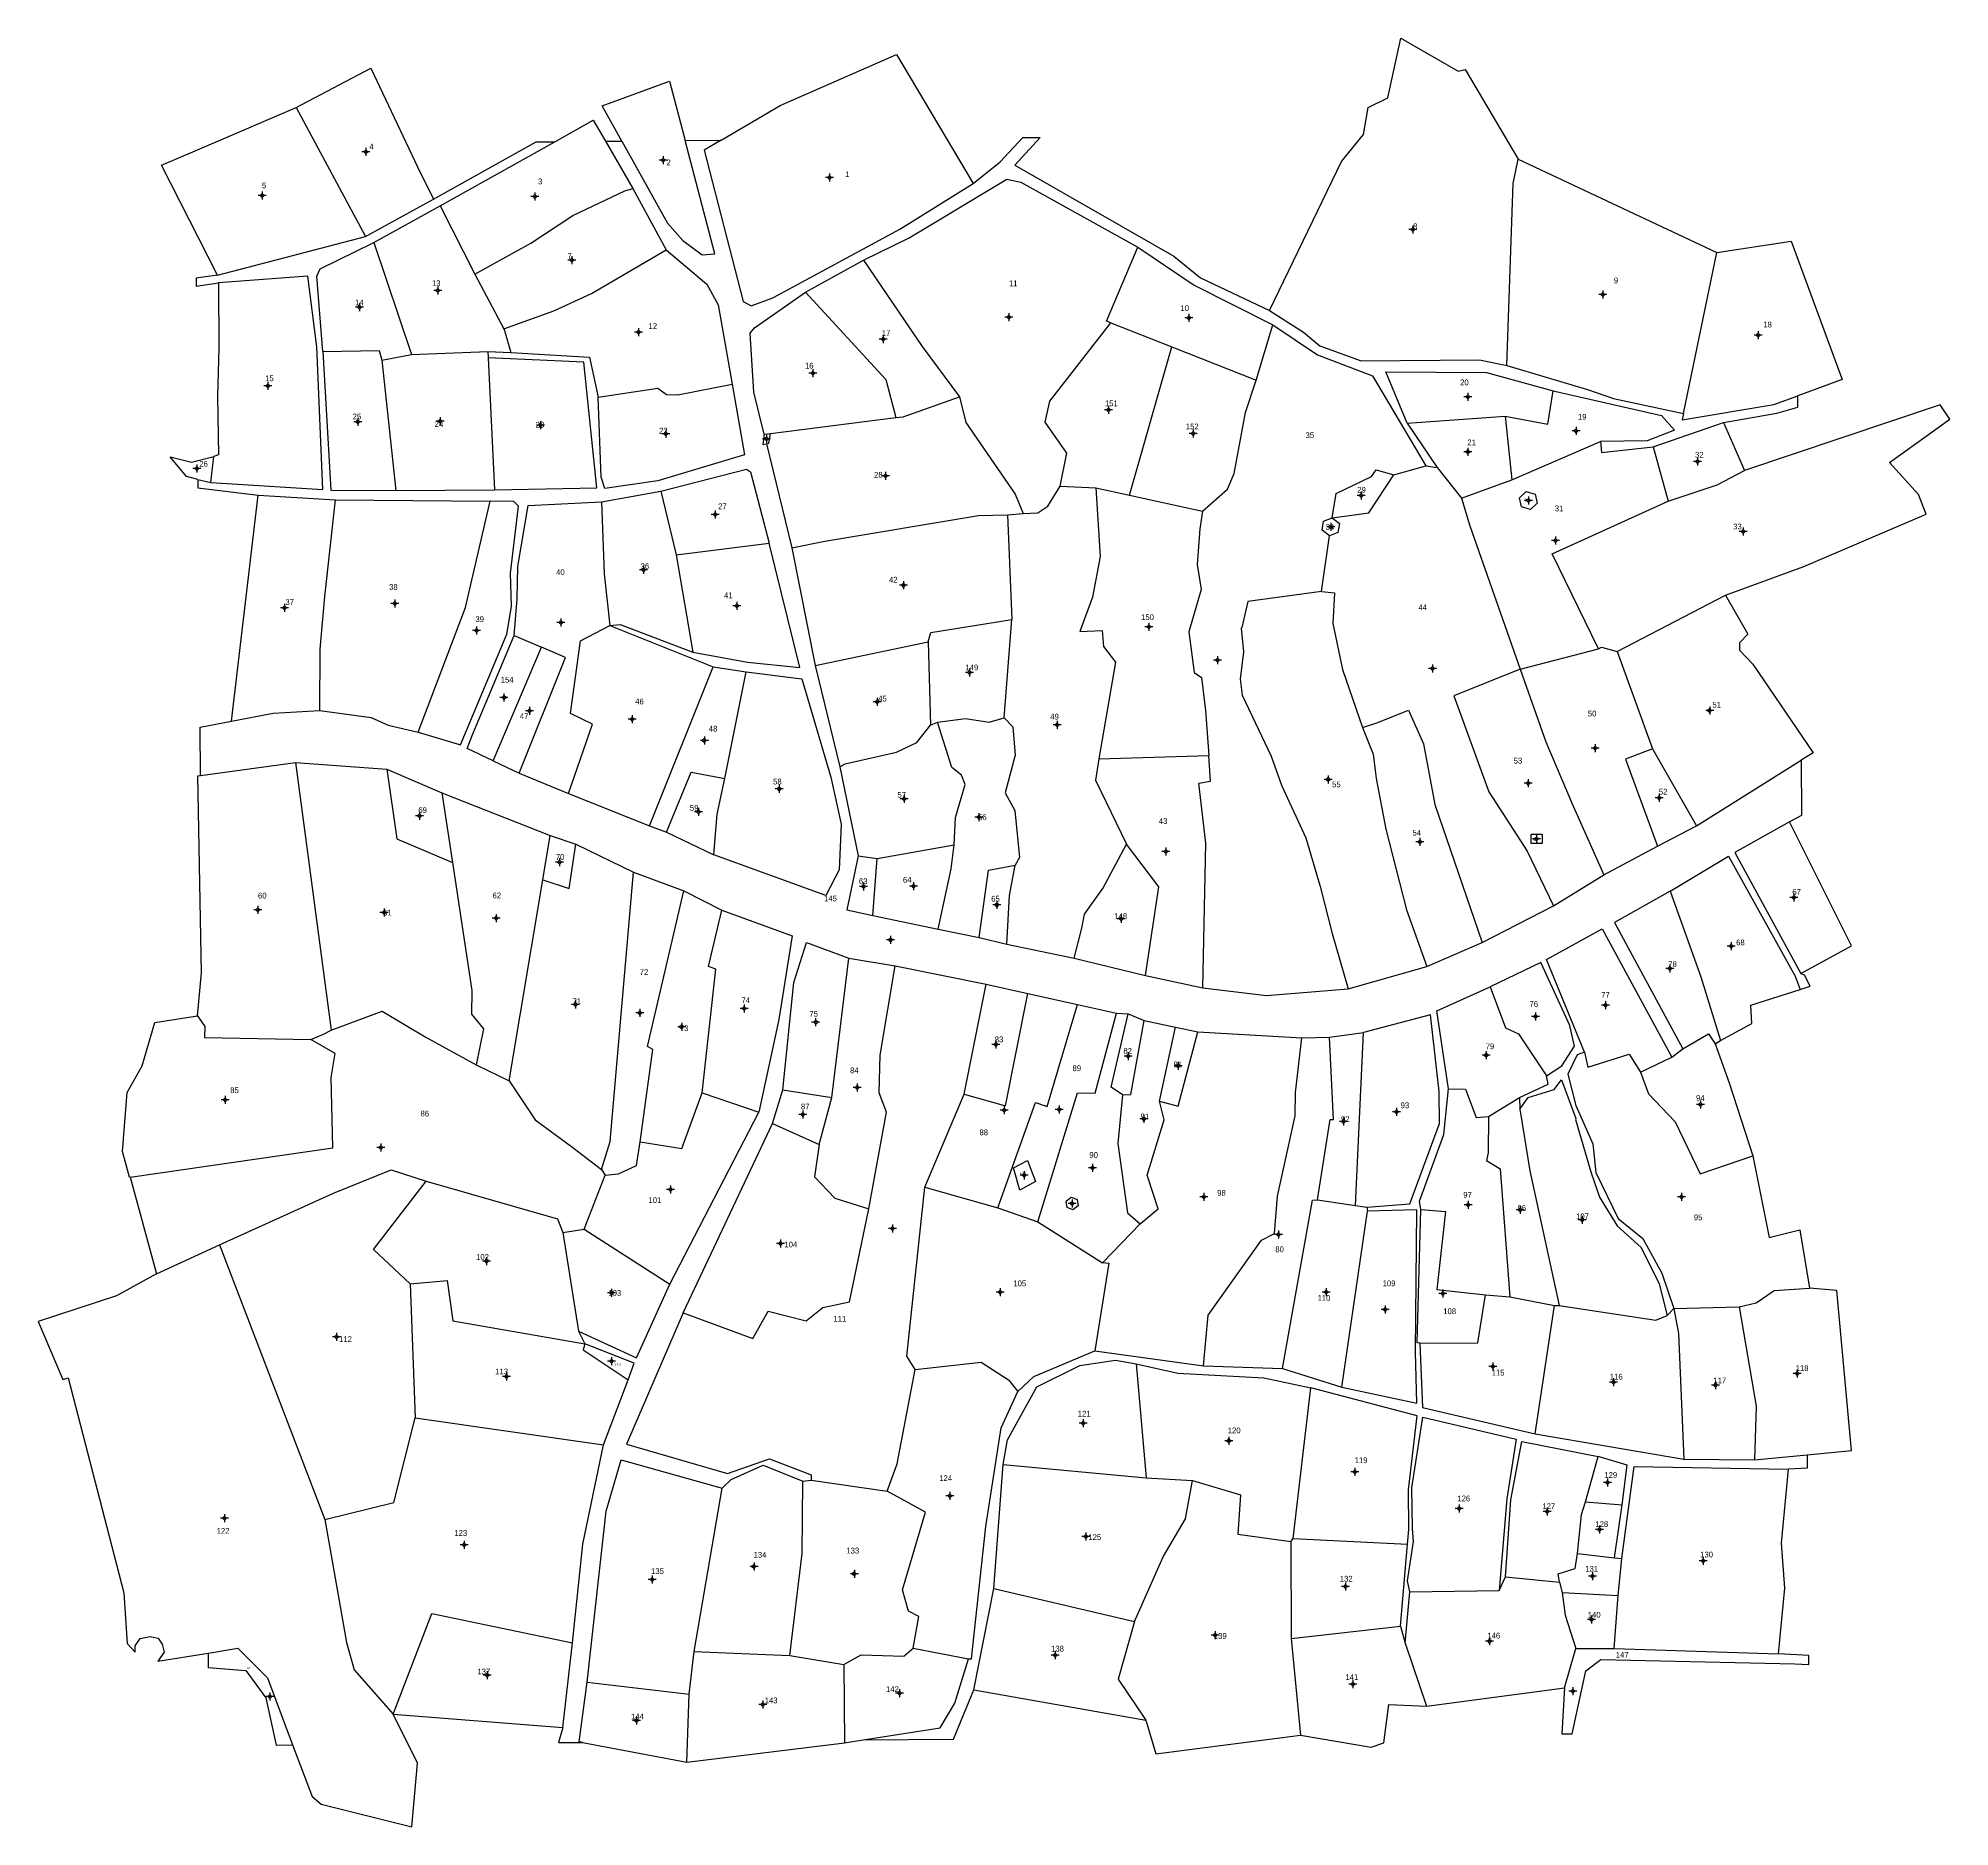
# Model space of a CAD drawing. Extents: x 550020 to 550617, y 1837961 to 1838520.
import ezdxf

# ---------------------------------------------------------------- set-up
doc = ezdxf.new("R2010")
doc.units = 0
for name, color, linetype in [('Level 10', 7, 'Continuous'), ('Level 11', 7, 'Continuous'), ('Level 15', 7, 'Continuous')]:
    doc.layers.add(name, color=color, linetype=linetype)

msp = doc.modelspace()

# ---------------------------------------------------------------- linework, layer by layer
at = {"layer": 'Level 10'}
for p, q in [((550100.23, 1838498.16), (550121.91, 1838457.82)), ((550145.24, 1838467.47), (550181.02, 1838487.47)), ((550196.83, 1838487.61), (550201.93, 1838487.66)), ((550196.83, 1838487.61), (550205.41, 1838472.82)), ((550221.69, 1838487.83), (550232.94, 1838487.93)), ((550481.89, 1838481.96), (550543.93, 1838452.87)), ((550121.91, 1838457.82), (550143.08, 1838469.56)), ((550205.41, 1838472.82), (550215.76, 1838453.74)), ((550124.47, 1838456.02), (550145.24, 1838467.47)), ((550145.24, 1838467.47), (550156, 1838446.08)), ((550075.65, 1838445.81), (550121.91, 1838457.82)), ((550124.47, 1838456.02), (550136.28, 1838420.98)), ((550533.49, 1838402.65), (550543.93, 1838452.87)), ((550156, 1838446.08), (550165.04, 1838428.99)), ((550259.3, 1838440.53), (550277.4, 1838450.52)), ((550354.63, 1838430.91), (550373.69, 1838423.37)), ((550400, 1838412.98), (550405.19, 1838430.26)), ((550126.97, 1838419.28), (550136.28, 1838420.98)), ((550136.28, 1838420.98), (550160.12, 1838421.98)), ((550160.12, 1838421.98), (550167.27, 1838421.63)), ((550160.12, 1838421.98), (550160.22, 1838419.98)), ((550360.42, 1838377.12), (550373.69, 1838423.37)), ((550373.69, 1838423.37), (550400, 1838412.98)), ((550126.97, 1838419.28), (550131.36, 1838378.58)), ((550160.22, 1838419.98), (550162.16, 1838378.73)), ((550248.36, 1838396.36), (550287.51, 1838401.31)), ((550447.18, 1838399.62), (550477.79, 1838401.75)), ((550447.18, 1838399.62), (550456.6, 1838385.76)), ((550477.79, 1838401.75), (550479.82, 1838381.84)), ((550523.99, 1838392.24), (550545.93, 1838399.82)), ((550545.93, 1838399.82), (550552.56, 1838384.78)), ((550246.37, 1838396.12), (550248.36, 1838396.36)), ((550247.09, 1838393.17), (550254.97, 1838360.64)), ((550479.82, 1838381.84), (550507.53, 1838393.83)), ((550523.99, 1838392.24), (550528.71, 1838375.25)), ((550073.55, 1838381.05), (550074.47, 1838389.19)), ((550443.05, 1838383.41), (550453.04, 1838386.31)), ((550453.04, 1838386.31), (550456.6, 1838385.76)), ((550456.6, 1838385.76), (550464.15, 1838376.15)), ((550069.54, 1838382.03), (550073.55, 1838381.05)), ((550338.82, 1838379.91), (550349.93, 1838379.41)), ((550349.93, 1838379.41), (550360.42, 1838377.12)), ((550464.15, 1838376.15), (550479.82, 1838381.84)), ((550080, 1838306.51), (550088.4, 1838377.08)), ((550088.4, 1838377.08), (550112.55, 1838375.63)), ((550112.55, 1838375.63), (550160.83, 1838375.21)), ((550131.36, 1838378.58), (550162.16, 1838378.73)), ((550195.61, 1838374.98), (550214.07, 1838378.36)), ((550214.07, 1838378.36), (550218.88, 1838358.42)), ((550360.42, 1838377.12), (550383.31, 1838372.11)), ((550322.38, 1838370.98), (550327.28, 1838371.34)), ((550322.38, 1838370.98), (550323.76, 1838338.33)), ((550218.88, 1838358.42), (550247.96, 1838362.13)), ((550420.41, 1838347.06), (550422.89, 1838364.36)), ((550218.88, 1838358.42), (550224.14, 1838328.08)), ((550254.97, 1838360.64), (550262.3, 1838323.93)), ((550512.75, 1838328.3), (550546.64, 1838345.85)), ((550321.38, 1838307.54), (550323.76, 1838338.33)), ((550168.33, 1838333.32), (550176.85, 1838329.64)), ((550198.14, 1838336.45), (550230.43, 1838323.5)), ((550161.7, 1838294.19), (550176.85, 1838329.64)), ((550262.3, 1838323.93), (550297.59, 1838331.32)), ((550297.59, 1838331.32), (550298.29, 1838305.27)), ((550482.46, 1838322.8), (550506.93, 1838329.11)), ((550512.75, 1838328.3), (550523.83, 1838297.93)), ((550210.53, 1838273.87), (550230.43, 1838323.5)), ((550230.43, 1838323.5), (550240.74, 1838321.94)), ((550234.14, 1838288.64), (550240.74, 1838321.94)), ((550262.3, 1838323.93), (550270.02, 1838292.29)), ((550298.29, 1838305.27), (550300.48, 1838306.2)), ((550350.93, 1838294.78), (550385.2, 1838295.82)), ((550523.83, 1838297.93), (550537.53, 1838273.86)), ((550070.35, 1838289.62), (550100, 1838293.68)), ((550100, 1838293.68), (550128.56, 1838291.58)), ((550100, 1838293.68), (550111.2, 1838210.1)), ((550128.56, 1838291.58), (550145.69, 1838284.12)), ((550161.7, 1838294.19), (550169.92, 1838290.29)), ((550169.92, 1838290.29), (550185.24, 1838283.96)), ((550270.02, 1838292.29), (550275.74, 1838264.5)), ((550537.53, 1838273.86), (550570.18, 1838294.33)), ((550145.69, 1838284.12), (550179.54, 1838270.83)), ((550145.69, 1838284.12), (550149, 1838262.37)), ((550185.24, 1838283.96), (550210.53, 1838273.87)), ((550210.53, 1838273.87), (550215.89, 1838271.83)), ((550215.89, 1838271.83), (550230.7, 1838264.84)), ((550525.31, 1838267.5), (550537.53, 1838273.86)), ((550177.23, 1838257.03), (550179.54, 1838270.83)), ((550179.54, 1838270.83), (550187.52, 1838268.09)), ((550187.52, 1838268.09), (550205.59, 1838259.36)), ((550281.67, 1838263.66), (550305.74, 1838267.95)), ((550508.61, 1838258.56), (550525.31, 1838267.5)), ((550275.74, 1838264.5), (550281.67, 1838263.66)), ((550280.36, 1838245.9), (550281.67, 1838263.66)), ((550166.74, 1838194.22), (550177.23, 1838257.03)), ((550205.59, 1838259.36), (550221.27, 1838253.61)), ((550492.86, 1838248.85), (550508.61, 1838258.56)), ((550221.27, 1838253.61), (550233.14, 1838247.57)), ((550470.62, 1838237.41), (550492.86, 1838248.85)), ((550280.36, 1838245.9), (550300.77, 1838241.57)), ((550300.77, 1838241.57), (550313.48, 1838239)), ((550313.48, 1838239), (550322.19, 1838236.88)), ((550322.19, 1838236.88), (550343.14, 1838232.5)), ((550453.36, 1838229.89), (550470.62, 1838237.41)), ((550267.51, 1838188.99), (550272.85, 1838232.54)), ((550272.85, 1838232.54), (550287.33, 1838230.12)), ((550287.33, 1838230.12), (550315.68, 1838224.41)), ((550343.14, 1838232.5), (550365.49, 1838227.11)), ((550308.81, 1838190.02), (550315.68, 1838224.41)), ((550315.68, 1838224.41), (550328.72, 1838221.55)), ((550365.49, 1838227.11), (550383.41, 1838223.24)), ((550428.77, 1838222.96), (550453.36, 1838229.89)), ((550328.72, 1838221.55), (550344.21, 1838218.04)), ((550344.21, 1838218.04), (550356.44, 1838215.4)), ((550356.44, 1838215.4), (550360.02, 1838215.11)), ((550360.02, 1838215.11), (550365.02, 1838213.04)), ((550365.02, 1838213.04), (550374.86, 1838210.95)), ((550369.82, 1838187.89), (550374.86, 1838210.95)), ((550374.86, 1838210.95), (550381.85, 1838209.53)), ((550381.85, 1838209.53), (550414.27, 1838207.61)), ((550414.27, 1838207.61), (550422.95, 1838207.85)), ((550422.95, 1838207.85), (550433.59, 1838209.34)), ((550431.09, 1838155.26), (550433.59, 1838209.34)), ((550543.34, 1838205.82), (550545.04, 1838206.8)), ((550520, 1838196.93), (550529.81, 1838201.6)), ((550529.81, 1838201.6), (550533.23, 1838204.27)), ((550156.39, 1838199.2), (550166.74, 1838194.22)), ((550227.06, 1838190.46), (550244.74, 1838184.48)), ((550248.95, 1838180.93), (550252.25, 1838191.39)), ((550252.25, 1838191.39), (550267.51, 1838188.99)), ((550263.59, 1838174.36), (550267.51, 1838188.99)), ((550296.6, 1838160.99), (550308.81, 1838190.02)), ((550472.62, 1838183.05), (550482.23, 1838189.01)), ((550482.23, 1838189.01), (550482.38, 1838185.43)), ((550216.89, 1838130.7), (550244.74, 1838184.48)), ((550221.07, 1838121.75), (550248.95, 1838180.93)), ((550248.95, 1838180.93), (550263.59, 1838174.36)), ((550190.2, 1838147.92), (550196.71, 1838164.78)), ((550195.62, 1838166.57), (550196.71, 1838164.78)), ((550048.36, 1838164.19), (550056.61, 1838133.93)), ((550296.6, 1838160.99), (550319.31, 1838154.61)), ((550319.31, 1838154.61), (550331.8, 1838150.18)), ((550419.17, 1838157.13), (550431.09, 1838155.26)), ((550426.77, 1838098.58), (550434.76, 1838153.52)), ((550431.09, 1838155.26), (550434.54, 1838154.78)), ((550434.54, 1838154.78), (550434.76, 1838153.52)), ((550183.5, 1838146.91), (550190.2, 1838147.92)), ((550183.5, 1838146.91), (550188.37, 1838116.04)), ((550190.2, 1838147.92), (550216.89, 1838130.7)), ((550352.17, 1838137.52), (550363.81, 1838149.6)), ((550056.61, 1838133.93), (550076.24, 1838143.01)), ((550076.24, 1838143.01), (550109.14, 1838057.22)), ((550135.88, 1838130.83), (550137.39, 1838088.96)), ((550471.67, 1838127.44), (550479.29, 1838126.76)), ((550479.29, 1838126.76), (550493.23, 1838124.09)), ((550487.13, 1838084.02), (550493.23, 1838124.09)), ((550493.23, 1838124.09), (550494.62, 1838124.09)), ((550528.36, 1838120.99), (550530.44, 1838123.14)), ((550530.44, 1838123.14), (550550.85, 1838123.64)), ((550188.37, 1838116.04), (550190.37, 1838112.15)), ((550349.65, 1838109.94), (550383.62, 1838105.29)), ((550362.52, 1838105.87), (550365.64, 1838070.28)), ((550383.62, 1838105.29), (550408.27, 1838104.37)), ((550196.18, 1838080.6), (550203.86, 1838100.84)), ((550408.27, 1838104.37), (550426.77, 1838098.58)), ((550411.6, 1838051.35), (550417.13, 1838098.41)), ((550137.39, 1838088.96), (550196.18, 1838080.6)), ((550487.13, 1838084.02), (550533.61, 1838076.08)), ((550502.83, 1838062.82), (550506.8, 1838076.93)), ((550533.61, 1838076.08), (550555.65, 1838075.93)), ((550555.65, 1838075.93), (550572.08, 1838077.51)), ((550258.45, 1838069.28), (550261.04, 1838069.6)), ((550261.04, 1838069.6), (550284.79, 1838066.12)), ((550318.06, 1838035.76), (550320.99, 1838074.42)), ((550320.99, 1838074.42), (550365.64, 1838070.28)), ((550365.64, 1838070.28), (550380.19, 1838069.44)), ((550224.52, 1838016.06), (550233.26, 1838067.01)), ((550502.83, 1838062.82), (550514.35, 1838061.83)), ((550511.95, 1838045.26), (550514.35, 1838061.83)), ((550410.88, 1838050.45), (550411.6, 1838051.35)), ((550411.6, 1838051.35), (550447.27, 1838049.54)), ((550410.88, 1838050.45), (550410.97, 1838020.07)), ((550445.11, 1838023.92), (550447.27, 1838049.54)), ((550500.4, 1838046.67), (550511.95, 1838045.26)), ((550511.95, 1838045.26), (550514.18, 1838045.11)), ((550513.04, 1838033.56), (550514.18, 1838045.11)), ((550475.89, 1838035.1), (550477.93, 1838039.33)), ((550477.93, 1838039.33), (550494.75, 1838037.71)), ((550311.83, 1838004.06), (550318.06, 1838035.76)), ((550318.06, 1838035.76), (550362.01, 1838025.43)), ((550446.52, 1838018.62), (550447.99, 1838034.68)), ((550447.99, 1838034.68), (550475.89, 1838035.1)), ((550494.75, 1838037.71), (550495.56, 1838034.43)), ((550495.56, 1838034.43), (550513.04, 1838033.56)), ((550511.85, 1838017), (550513.04, 1838033.56)), ((550410.97, 1838020.07), (550445.11, 1838023.92)), ((550445.11, 1838023.92), (550446.52, 1838018.62)), ((550183.53, 1837992.31), (550186.5, 1838018.77)), ((550222.98, 1838002.76), (550224.52, 1838016.06)), ((550224.52, 1838016.06), (550254.39, 1838014.78)), ((550292.87, 1838017.07), (550310.14, 1838013.81)), ((550410.97, 1838020.07), (550413.82, 1837989.89)), ((550446.52, 1838018.62), (550453.26, 1837999)), ((550496.31, 1838004.76), (550499.9, 1838017.04)), ((550499.9, 1838017.04), (550511.85, 1838017)), ((550511.85, 1838017), (550563.12, 1838015.34)), ((550254.39, 1838014.78), (550271.31, 1838012.03)), ((550271.31, 1838012.03), (550271.44, 1837987.52)), ((550191.08, 1838006.43), (550222.98, 1838002.76)), ((550311.83, 1838004.06), (550365.62, 1837994.63)), ((550453.26, 1837999), (550496.31, 1838004.76)), ((550222.2, 1837981.52), (550222.98, 1838002.76)), ((550130.55, 1837996.48), (550183.53, 1837992.31)), ((550189.61, 1837987.67), (550222.2, 1837981.52)), ((550222.2, 1837981.52), (550271.44, 1837987.52)), ((550271.44, 1837987.52), (550277.3, 1837988.44))]:
    msp.add_line(p, q, dxfattribs=at)
for points in [[(550404.15, 1838434.73), (550426.67, 1838481.29), (550433.59, 1838489.73), (550434.99, 1838498.16), (550441.17, 1838501.13), (550445.17, 1838519.77), (550463.1, 1838509.47), (550465.28, 1838509.99), (550481.89, 1838481.96)], [(550232.94, 1838487.93), (550251.35, 1838498.75), (550287.69, 1838514.71), (550311.66, 1838474.46)], [(550100.23, 1838498.16), (550123.52, 1838510.44), (550138.11, 1838479.64), (550143.08, 1838469.56)], [(550201.93, 1838487.66), (550195.81, 1838498.68), (550216.82, 1838506.34), (550221.69, 1838487.83)], [(550075.65, 1838445.81), (550058.2, 1838480.19), (550068.64, 1838484.66), (550073.02, 1838486.53), (550100.23, 1838498.16)], [(550181.02, 1838487.47), (550193.01, 1838494.18), (550196.83, 1838487.61)], [(550143.08, 1838469.56), (550175.22, 1838487.42), (550181.02, 1838487.47)], [(550201.93, 1838487.66), (550216.16, 1838462.02), (550220.94, 1838456.63), (550226.99, 1838452.16), (550230.99, 1838452.45), (550221.69, 1838487.83)], [(550232.94, 1838487.93), (550227.65, 1838484.82), (550239.78, 1838437.62), (550242.28, 1838436.23), (550249.13, 1838438.68), (550288.7, 1838460.19), (550311.66, 1838474.46)], [(550311.66, 1838474.46), (550320.08, 1838481.17), (550327.19, 1838488.75), (550332.61, 1838488.8), (550324.67, 1838480.1), (550374.36, 1838451.72), (550382.69, 1838444.94), (550404.15, 1838434.73)], [(550478.34, 1838417.63), (550480.29, 1838474.39), (550481.89, 1838481.96)], [(550277.4, 1838450.52), (550291.71, 1838457.43), (550322.18, 1838475.8), (550326.55, 1838474.81), (550363.04, 1838454.53)], [(550156, 1838446.08), (550173.53, 1838455.79), (550186.63, 1838464.38), (550202.82, 1838472.1), (550205.41, 1838472.82)], [(550108.52, 1838421.93), (550106.66, 1838445.47), (550107.77, 1838447.82), (550124.47, 1838456.02)], [(550165.04, 1838428.99), (550180.7, 1838434.64), (550192.51, 1838440.08), (550215.76, 1838453.74)], [(550215.76, 1838453.74), (550228.5, 1838443), (550232.05, 1838436.51), (550236.34, 1838411.73)], [(550354.63, 1838430.91), (550353.24, 1838431.46), (550363.04, 1838454.53)], [(550363.04, 1838454.53), (550380.71, 1838442.69), (550405.19, 1838430.26)], [(550543.93, 1838452.87), (550567.13, 1838456.4), (550583.04, 1838413.24), (550569.19, 1838408.14)], [(550075.65, 1838445.81), (550068.99, 1838444.82), (550069.01, 1838442.37), (550075.98, 1838443.37)], [(550073.55, 1838381.05), (550108.51, 1838378.87), (550106.66, 1838423.46), (550103.84, 1838445.5), (550075.98, 1838443.37)], [(550277.4, 1838450.52), (550295.72, 1838423.55), (550307.43, 1838407.77)], [(550075.98, 1838443.37), (550076.05, 1838423.13), (550075.7, 1838407.89), (550075.97, 1838389.65), (550074.47, 1838389.19)], [(550246.37, 1838396.12), (550243.2, 1838409.27), (550242.02, 1838427.66), (550243.41, 1838429.35), (550259.3, 1838440.53)], [(550259.3, 1838440.53), (550284.42, 1838413.2), (550287.51, 1838401.31)], [(550404.15, 1838434.73), (550414.76, 1838427.96), (550419.95, 1838423.74), (550432.85, 1838419), (550469.73, 1838419.35), (550478.34, 1838417.63)], [(550165.04, 1838428.99), (550165.31, 1838428.47), (550167.27, 1838421.63)], [(550338.82, 1838379.91), (550340.93, 1838390.24), (550334.12, 1838399.87), (550335.64, 1838406.5), (550354.63, 1838430.91)], [(550405.19, 1838430.26), (550419.2, 1838420.89), (550436.4, 1838414.31), (550453.04, 1838386.31)], [(550108.52, 1838421.93), (550126.13, 1838422.3), (550126.97, 1838419.28)], [(550108.52, 1838421.93), (550111.06, 1838378.68), (550131.36, 1838378.58)], [(550167.27, 1838421.63), (550191.79, 1838420.2), (550194.58, 1838407.67)], [(550162.16, 1838378.73), (550194.16, 1838379.37), (550190.09, 1838418.6), (550160.22, 1838419.98)], [(550447.18, 1838399.62), (550440.57, 1838415.66), (550471.95, 1838415.39), (550492.81, 1838409.71)], [(550478.34, 1838417.63), (550503.5, 1838410.09), (550511.62, 1838407.27), (550533.49, 1838402.65)], [(550236.34, 1838411.73), (550240.23, 1838389.72), (550213.13, 1838381.58), (550196.58, 1838379.21), (550195.52, 1838382.69), (550194.58, 1838407.67)], [(550194.58, 1838407.67), (550213.22, 1838410.5), (550215.9, 1838408.55), (550219.39, 1838408.45), (550236.34, 1838411.73)], [(550383.31, 1838372.11), (550391.03, 1838378.97), (550393.17, 1838383.91), (550396.7, 1838402.96), (550400, 1838412.98)], [(550477.79, 1838401.75), (550491.06, 1838399.27), (550492.81, 1838409.71)], [(550492.81, 1838409.71), (550526.58, 1838401.98), (550530.65, 1838397.4), (550522.18, 1838394.07), (550507.53, 1838393.83)], [(550287.51, 1838401.31), (550289.79, 1838401.6), (550307.43, 1838407.77)], [(550307.43, 1838407.77), (550309.37, 1838399.84), (550324.72, 1838377.37), (550327.28, 1838371.34)], [(550533.49, 1838402.65), (550533.04, 1838400.62), (550561.73, 1838405.38), (550569.19, 1838408.14)], [(550545.93, 1838399.82), (550562.64, 1838402.68), (550569.22, 1838404.6), (550569.19, 1838408.14)], [(550546.64, 1838345.85), (550571.05, 1838354.8), (550609.23, 1838371.18), (550606.84, 1838377.28), (550597.76, 1838387.29), (550616.63, 1838400.78), (550613.6, 1838405.27), (550552.56, 1838384.78)], [(550246.37, 1838396.12), (550245.92, 1838392.89), (550247.09, 1838393.17)], [(550247.09, 1838393.17), (550247.86, 1838393.35), (550248.36, 1838396.36)], [(550507.53, 1838393.83), (550507.86, 1838390.46), (550523.99, 1838392.24)], [(550069.54, 1838382.03), (550066, 1838382.88), (550060.92, 1838389.08), (550067.54, 1838387.45), (550074.47, 1838389.19)], [(550214.07, 1838378.36), (550240.86, 1838385.17), (550242.07, 1838384.37), (550247.96, 1838362.13)], [(550069.54, 1838382.03), (550069.56, 1838379.41), (550088.4, 1838377.08)], [(550327.28, 1838371.34), (550331.88, 1838371.6), (550334.96, 1838373.67), (550338.82, 1838379.91)], [(550349.93, 1838379.41), (550351.36, 1838357.94), (550348.91, 1838345.3), (550344.99, 1838334.55), (550351.98, 1838334.85), (550352.31, 1838329.86), (550356.05, 1838324.96), (550350.93, 1838294.78)], [(550423.76, 1838370.06), (550424.96, 1838377.61), (550436.08, 1838382.91), (550437.52, 1838385.01), (550443.05, 1838383.41)], [(550423.76, 1838370.06), (550435.16, 1838371.62), (550443.05, 1838383.41)], [(550528.71, 1838375.25), (550543.94, 1838380.32), (550552.56, 1838384.78)], [(550107.65, 1838309.85), (550107.77, 1838329.05), (550109.18, 1838345.46), (550112.55, 1838375.63)], [(550138.31, 1838303.15), (550151.52, 1838299.18), (550165.99, 1838333.71), (550167.51, 1838342.39), (550167.14, 1838352.78), (550169.62, 1838373.67), (550168.18, 1838375.17), (550160.83, 1838375.21)], [(550138.31, 1838303.15), (550153.14, 1838342.04), (550160.83, 1838375.21)], [(550168.33, 1838333.32), (550169.25, 1838344.76), (550169.45, 1838354.8), (550172.63, 1838373.91), (550195.61, 1838374.98)], [(550195.61, 1838374.98), (550196.46, 1838352.53), (550198.14, 1838336.45)], [(550464.15, 1838376.15), (550466.71, 1838367.51), (550482.46, 1838322.8)], [(550487.78, 1838374.58), (550485.66, 1838372.63), (550482.9, 1838373.49), (550482.27, 1838376.31), (550484.39, 1838378.26), (550487.15, 1838377.41), (550487.78, 1838374.58)], [(550506.93, 1838329.11), (550492.5, 1838358.79), (550528.71, 1838375.25)], [(550254.97, 1838360.64), (550265.28, 1838362.75), (550313.36, 1838370.77), (550322.38, 1838370.98)], [(550383.31, 1838372.11), (550382.42, 1838366.6), (550381.6, 1838355.42), (550382.83, 1838347.64), (550379.03, 1838334.47), (550380.7, 1838321.75), (550382.91, 1838320.19), (550384.22, 1838309.85), (550385.2, 1838295.82)], [(550422.89, 1838364.36), (550420.63, 1838366.17), (550421.07, 1838369.02), (550423.76, 1838370.06)], [(550423.76, 1838370.06), (550426.01, 1838368.25), (550425.58, 1838365.4), (550422.89, 1838364.36)], [(550224.14, 1838328.08), (550241.18, 1838324.95), (550257.47, 1838323.25), (550247.96, 1838362.13)], [(550420.41, 1838347.06), (550397.44, 1838343.94), (550395.6, 1838335.8), (550395.3, 1838335.53), (550396.02, 1838328.23), (550395.05, 1838319.67), (550395.67, 1838314.69), (550404.74, 1838295.65), (550407.98, 1838286.56), (550415.52, 1838270.16), (550419.97, 1838254.96), (550423.8, 1838240.22), (550428.77, 1838222.96)], [(550420.41, 1838347.06), (550424.54, 1838346.64), (550423.99, 1838337.02), (550426.99, 1838322.69), (550433.2, 1838304.59)], [(550546.64, 1838345.85), (550553.52, 1838333.7), (550550.98, 1838330.98), (550550.97, 1838328.71), (550555.15, 1838324.34), (550573.93, 1838296.68), (550570.18, 1838294.33)], [(550297.59, 1838331.32), (550298.43, 1838334.17), (550323.76, 1838338.33)], [(550161.7, 1838294.19), (550153.64, 1838298.01), (550155.17, 1838302.09), (550168.33, 1838333.32)], [(550185.24, 1838283.96), (550192.78, 1838305.57), (550185.91, 1838308.88), (550189.05, 1838331.66), (550198.14, 1838336.45)], [(550198.14, 1838336.45), (550201.44, 1838336.76), (550224.14, 1838328.08)], [(550169.92, 1838290.29), (550184.33, 1838326.4), (550176.85, 1838329.64)], [(550506.93, 1838329.11), (550507.86, 1838329.64), (550512.75, 1838328.3)], [(550240.74, 1838321.94), (550258.18, 1838319.77), (550267.16, 1838289.07), (550270.4, 1838274.36), (550269.85, 1838260.13), (550265.62, 1838252.12), (550230.7, 1838264.84)], [(550482.46, 1838322.8), (550461.72, 1838314.42), (550472.7, 1838284.52), (550484.65, 1838265.94), (550492.86, 1838248.85)], [(550482.46, 1838322.8), (550490.45, 1838300.06), (550498.76, 1838280.71), (550508.61, 1838258.56)], [(550080, 1838306.51), (550093.09, 1838309.01), (550107.65, 1838309.85)], [(550107.65, 1838309.85), (550123.7, 1838307.64), (550128.95, 1838305.28), (550138.31, 1838303.15)], [(550300.48, 1838306.2), (550309.23, 1838307.34), (550316.66, 1838306.2), (550321.38, 1838307.54)], [(550321.38, 1838307.54), (550324.07, 1838304.72), (550324.76, 1838295.97), (550321.69, 1838284.11), (550324.63, 1838278.6), (550326.17, 1838264.01), (550324.78, 1838261.56)], [(550433.2, 1838304.59), (550437.98, 1838306.16), (550447.63, 1838309.95), (550452.26, 1838299.51), (550455.87, 1838280.47), (550470.62, 1838237.41)], [(550070.35, 1838289.62), (550070.22, 1838304.62), (550080, 1838306.51)], [(550270.02, 1838292.29), (550271.69, 1838293.19), (550287.67, 1838296.84), (550294.1, 1838299.88), (550298.29, 1838305.27)], [(550305.74, 1838267.95), (550306.17, 1838276.45), (550309.17, 1838286.75), (550308.02, 1838289.67), (550305.01, 1838292.02), (550300.48, 1838306.2)], [(550433.2, 1838304.59), (550436.53, 1838296.24), (550437.45, 1838288.65), (550440.5, 1838272.77), (550446.99, 1838247.6), (550453.36, 1838229.89)], [(550383.41, 1838223.24), (550384.29, 1838268.41), (550382.1, 1838287.22), (550385.76, 1838287.8), (550385.2, 1838295.82)], [(550523.83, 1838297.93), (550515.36, 1838294.71), (550525.31, 1838267.5)], [(550069.38, 1838214.51), (550070.63, 1838227.98), (550069.47, 1838289.5), (550070.35, 1838289.62)], [(550128.56, 1838291.58), (550131.67, 1838269.81), (550149, 1838262.37)], [(550215.89, 1838271.83), (550223.57, 1838290.59), (550234.14, 1838288.64)], [(550350.93, 1838294.78), (550349.81, 1838288.13), (550359.5, 1838268.13)], [(550570.18, 1838294.33), (550570.33, 1838277.13), (550566.54, 1838275.12)], [(550230.7, 1838264.84), (550231.67, 1838277.54), (550234.14, 1838288.64)], [(550566.54, 1838275.12), (550549.55, 1838265.49), (550570.07, 1838227.8)], [(550570.07, 1838227.8), (550585.95, 1838236.36), (550566.54, 1838275.12)], [(550177.23, 1838257.03), (550185.49, 1838254.25), (550187.52, 1838268.09)], [(550300.77, 1838241.57), (550304.79, 1838260.41), (550305.74, 1838267.95)], [(550343.14, 1838232.5), (550345.54, 1838241.91), (550346.39, 1838246.29), (550352.16, 1838254.33), (550359.5, 1838268.13)], [(550365.49, 1838227.11), (550369.58, 1838254.8), (550359.5, 1838268.13)], [(550489.31, 1838268.32), (550485.94, 1838268.29), (550485.92, 1838271.24), (550489.29, 1838271.27), (550489.31, 1838268.32)], [(550149, 1838262.37), (550155.08, 1838222.43), (550154.96, 1838215.03), (550158.71, 1838210.42), (550156.39, 1838199.2)], [(550275.74, 1838264.5), (550272.2, 1838247.64), (550280.36, 1838245.9)], [(550313.48, 1838239), (550316.4, 1838260.03), (550324.78, 1838261.56)], [(550322.19, 1838236.88), (550322.97, 1838252.09), (550324.78, 1838261.56)], [(550529.29, 1838253.5), (550547.5, 1838264.41), (550568.39, 1838226.93), (550569.95, 1838222.8)], [(550195.62, 1838166.57), (550198.26, 1838175.29), (550205.59, 1838259.36)], [(550207.61, 1838175.18), (550211.57, 1838204.07), (550209.96, 1838204.97), (550221.27, 1838253.61)], [(550529.29, 1838253.5), (550511.95, 1838243.7), (550533.23, 1838204.27)], [(550529.29, 1838253.5), (550538.86, 1838226.75), (550545.04, 1838206.8)], [(550227.06, 1838190.46), (550231.31, 1838229.11), (550228.99, 1838229.9), (550233.14, 1838247.57)], [(550233.14, 1838247.57), (550255.08, 1838239.48), (550250.93, 1838213.38), (550244.74, 1838184.48)], [(550252.25, 1838191.39), (550255.64, 1838224.99), (550259.59, 1838237.45), (550272.85, 1838232.54)], [(550502.51, 1838203.14), (550490.73, 1838232.09), (550508.1, 1838241.7), (550529.81, 1838201.6)], [(550279.02, 1838154.32), (550284.57, 1838184.4), (550282.33, 1838190.46), (550282.64, 1838202.26), (550287.33, 1838230.12)], [(550490.65, 1838195.77), (550495.5, 1838198.89), (550499.43, 1838205.05), (550497.94, 1838211.5), (550488.97, 1838231.2), (550473.11, 1838223.59)], [(550569.95, 1838222.8), (550572.99, 1838223.75), (550571.28, 1838227.28), (550570.07, 1838227.8)], [(550308.81, 1838190.02), (550321.73, 1838186.39), (550328.72, 1838221.55)], [(550319.31, 1838154.61), (550331.15, 1838187.48), (550334.72, 1838186.25), (550344.21, 1838218.04)], [(550383.41, 1838223.24), (550403.26, 1838220.88), (550428.77, 1838222.96)], [(550460.08, 1838191.74), (550456.4, 1838216.08), (550473.11, 1838223.59)], [(550473.11, 1838223.59), (550477.88, 1838210.77), (550481.98, 1838208.96), (550490.65, 1838195.77)], [(550545.04, 1838206.8), (550554.79, 1838212.14), (550554.55, 1838217.91), (550569.95, 1838222.8)], [(550048.36, 1838164.19), (550048.16, 1838164.16), (550045.96, 1838172.16), (550047.5, 1838190.64), (550052.1, 1838198.88), (550056.05, 1838212.44), (550069.38, 1838214.51)], [(550069.38, 1838214.51), (550071.74, 1838211.18), (550071.58, 1838207.78), (550104.85, 1838207.11)], [(550111.2, 1838210.1), (550127.11, 1838215.96), (550140.48, 1838208.01), (550156.39, 1838199.2)], [(550331.8, 1838150.18), (550344.27, 1838190.49), (550349.75, 1838190.42), (550356.44, 1838215.4)], [(550358.31, 1838189.91), (550354.7, 1838192.22), (550360.02, 1838215.11)], [(550358.31, 1838189.91), (550360.86, 1838189.95), (550365.02, 1838213.04)], [(550434.54, 1838154.78), (550448.02, 1838155.84), (550457.25, 1838180.89), (550457.18, 1838190.9), (550454.48, 1838214.81), (550433.59, 1838209.34)], [(550048.36, 1838164.19), (550111.65, 1838173.29), (550111.16, 1838195.3), (550112.44, 1838202.77), (550104.85, 1838207.11)], [(550104.85, 1838207.11), (550108.73, 1838208.82), (550111.2, 1838210.1)], [(550369.82, 1838187.89), (550375.71, 1838186.29), (550381.85, 1838209.53)], [(550383.62, 1838105.29), (550385.08, 1838121.09), (550401.67, 1838144.48), (550405.72, 1838146.55), (550406.69, 1838158.18), (550412.22, 1838183.33), (550412.28, 1838190.64), (550414.27, 1838207.61)], [(550419.17, 1838157.13), (550423.12, 1838182.18), (550424.15, 1838182.18), (550422.95, 1838207.85)], [(550533.23, 1838204.27), (550541.33, 1838208.96), (550543.34, 1838205.82)], [(550502.51, 1838203.14), (550500.26, 1838202.33), (550497.32, 1838196.28), (550499.84, 1838186.54), (550505.13, 1838174.52), (550506.11, 1838165.64), (550513.04, 1838151.26), (550520.73, 1838145.03), (550526.66, 1838134.21), (550530.44, 1838123.14)], [(550502.51, 1838203.14), (550503.59, 1838198.48), (550516.51, 1838202.59), (550520, 1838196.93)], [(550543.34, 1838205.82), (550547.69, 1838193.57), (550555.16, 1838170.79)], [(550166.74, 1838194.22), (550174.9, 1838182.09), (550186.19, 1838173.78), (550195.62, 1838166.57)], [(550482.23, 1838189.01), (550491.24, 1838193.23), (550490.65, 1838195.77)], [(550482.38, 1838185.43), (550484.97, 1838189.04), (550493.08, 1838191.55), (550495.43, 1838194.59), (550499.82, 1838182.49), (550499.8, 1838182.18), (550504.54, 1838165.81), (550507.29, 1838157.87), (550512.79, 1838148.99), (550520.21, 1838142.18), (550525.84, 1838130.86), (550528.36, 1838120.99)], [(550520, 1838196.93), (550522.53, 1838190.22), (550530.88, 1838181.48), (550538.73, 1838165.21), (550555.16, 1838170.79)], [(550207.61, 1838175.18), (550220.63, 1838173.12), (550227.06, 1838190.46)], [(550358.31, 1838189.91), (550356.86, 1838174.65), (550359.86, 1838153.02), (550363.81, 1838149.6)], [(550451.45, 1838154.04), (550451.08, 1838156.68), (550458.68, 1838177.44), (550460.08, 1838191.74)], [(550460.08, 1838191.74), (550465.45, 1838191.63), (550468.75, 1838182.79), (550472.62, 1838183.05)], [(550363.81, 1838149.6), (550369.43, 1838154.31), (550366.02, 1838164.77), (550371.25, 1838182.1), (550369.82, 1838187.89)], [(550472.62, 1838183.05), (550472.47, 1838171.78), (550471.93, 1838169.34), (550476.24, 1838166.81), (550479.29, 1838126.76)], [(550482.38, 1838185.43), (550485.53, 1838166.13), (550494.62, 1838124.09)], [(550196.71, 1838164.78), (550200.91, 1838165.2), (550206.56, 1838167.76), (550207.61, 1838175.18)], [(550263.59, 1838174.36), (550262.15, 1838164.26), (550268.47, 1838157.6), (550279.02, 1838154.32)], [(550555.16, 1838170.79), (550560.26, 1838145.31), (550569.82, 1838147.75), (550572.84, 1838129.47)], [(550076.24, 1838143.01), (550111.93, 1838159.14), (550129.9, 1838166.48), (550140.81, 1838162.89)], [(550331.12, 1838162.79), (550326.27, 1838160.05), (550324.26, 1838167.07), (550328.64, 1838169.31), (550331.12, 1838162.79)], [(550135.88, 1838130.83), (550124.42, 1838141.6), (550140.81, 1838162.89)], [(550140.81, 1838162.89), (550181.89, 1838151.1), (550183.5, 1838146.91)], [(550293.57, 1838104.12), (550290.97, 1838108.27), (550296.6, 1838160.99)], [(550221.07, 1838121.75), (550242.8, 1838113.8), (550247.66, 1838122.31), (550259.45, 1838119.31), (550264.71, 1838123.49), (550272.99, 1838125.18), (550279.02, 1838154.32)], [(550344.4, 1838155.17), (550342.82, 1838153.96), (550340.96, 1838154.72), (550340.7, 1838156.7), (550342.28, 1838157.91), (550344.14, 1838157.15), (550344.4, 1838155.17)], [(550408.27, 1838104.37), (550417.64, 1838156.94), (550419.17, 1838157.13)], [(550426.77, 1838098.58), (550450.15, 1838093.54), (550449.77, 1838109.59), (550450.16, 1838153.99), (550434.76, 1838153.52)], [(550451.18, 1838112.37), (550450.31, 1838112.39), (550451.45, 1838154.04)], [(550451.45, 1838154.04), (550459.17, 1838153.44), (550456.45, 1838129.11), (550471.67, 1838127.44)], [(550331.8, 1838150.18), (550352.06, 1838137.45), (550352.17, 1838137.52)], [(550352.17, 1838137.52), (550354.05, 1838137.28), (550349.65, 1838109.94)], [(550056.61, 1838133.93), (550044.12, 1838127.07), (550019.68, 1838119.1), (550027.33, 1838100.94), (550029.05, 1838101.52), (550046.39, 1838034.36), (550047.45, 1838018.58), (550049.98, 1838015.89), (550049.96, 1838017.85), (550051.52, 1838020.12), (550054.61, 1838020.75), (550057.1, 1838020.17), (550058.35, 1838018.32), (550058.99, 1838015.85), (550057.01, 1838013), (550072.74, 1838015.58)], [(550135.88, 1838130.83), (550147.42, 1838131.86), (550149.18, 1838119.34), (550190.37, 1838112.15)], [(550188.37, 1838116.04), (550206.49, 1838107.72), (550216.89, 1838130.7)], [(550550.85, 1838123.64), (550556.13, 1838124.93), (550561.74, 1838128.72), (550572.84, 1838129.47)], [(550572.08, 1838077.51), (550585.89, 1838078.84), (550583.63, 1838103.79), (550581.36, 1838128.73), (550572.84, 1838129.47)], [(550451.18, 1838112.37), (550469.28, 1838112.38), (550471.67, 1838127.44)], [(550494.62, 1838124.09), (550524.84, 1838119.53), (550528.36, 1838120.99)], [(550530.44, 1838123.14), (550531.94, 1838115.3), (550533.61, 1838076.08)], [(550550.85, 1838123.64), (550556.21, 1838092.65), (550555.65, 1838075.93)], [(550221.07, 1838121.75), (550203.34, 1838080.79), (550234.88, 1838071.66), (550248.08, 1838076.2), (550261.07, 1838071.21), (550261.04, 1838069.6)], [(550190.37, 1838112.15), (550189.82, 1838110.28), (550203.86, 1838100.84)], [(550203.86, 1838100.84), (550205.82, 1838106.05), (550190.37, 1838112.15)], [(550451.18, 1838112.37), (550451.98, 1838092.25), (550487.13, 1838084.02)], [(550293.57, 1838104.12), (550314.14, 1838106.39), (550322.64, 1838100.91), (550325.56, 1838097.2)], [(550320.99, 1838074.42), (550322.34, 1838082.13), (550331.52, 1838098.71), (550344.97, 1838105.35), (550356.07, 1838107.03), (550362.52, 1838105.87)], [(550325.56, 1838097.2), (550330.58, 1838101.96), (550349.65, 1838109.94)], [(550362.52, 1838105.87), (550375.55, 1838102.95), (550402.47, 1838101.54), (550417.13, 1838098.41)], [(550284.79, 1838066.12), (550287.94, 1838074.67), (550293.57, 1838104.12)], [(550310.14, 1838013.81), (550311.13, 1838013.79), (550315.64, 1838055.1), (550320.41, 1838085.85), (550325.56, 1838097.2)], [(550447.27, 1838049.54), (550447.69, 1838054.15), (550447.58, 1838066.52), (550450.32, 1838089.61), (550417.13, 1838098.41)], [(550109.14, 1838057.22), (550130.74, 1838062.56), (550137.39, 1838088.96)], [(550447.99, 1838034.68), (550447.29, 1838038.07), (550449.21, 1838050.35), (550448.84, 1838054.49), (550448.68, 1838067.18), (550452.08, 1838089.19), (550481.18, 1838082.31), (550478.27, 1838063.68), (550475.89, 1838035.1)], [(550477.93, 1838039.33), (550479.59, 1838063.36), (550483, 1838081.59), (550506.8, 1838076.93)], [(550186.5, 1838018.77), (550189.76, 1838049.55), (550196.18, 1838080.6)], [(550191.08, 1838006.43), (550197.08, 1838059.83), (550201.74, 1838075.95), (550233.26, 1838067.01)], [(550514.35, 1838061.83), (550515.9, 1838074.27), (550506.8, 1838076.93)], [(550572.08, 1838077.51), (550572.11, 1838073.31), (550566.25, 1838072.99)], [(550233.26, 1838067.01), (550236.09, 1838069.78), (550246.03, 1838074.21), (550258.45, 1838069.28)], [(550254.39, 1838014.78), (550258.21, 1838046.7), (550258.45, 1838069.28)], [(550362.01, 1838025.43), (550370.96, 1838045.66), (550378, 1838057.43), (550380.19, 1838069.44)], [(550380.19, 1838069.44), (550395.15, 1838064.94), (550394.28, 1838052.66), (550410.88, 1838050.45)], [(550514.18, 1838045.11), (550518.02, 1838073.77), (550566.25, 1838072.99)], [(550563.12, 1838015.34), (550565.08, 1838035.83), (550564.1, 1838049.83), (550566.25, 1838072.99)], [(550292.87, 1838017.07), (550294.68, 1838027), (550291.41, 1838028.63), (550289.54, 1838035.31), (550296.78, 1838059.6), (550284.79, 1838066.12)], [(550500.4, 1838046.67), (550501.6, 1838058.86), (550502.83, 1838062.82)], [(550109.14, 1838057.22), (550115.93, 1838018.9), (550118.39, 1838010.36), (550130.55, 1837996.48)], [(550494.75, 1838037.71), (550494.33, 1838040.32), (550499.61, 1838041.97), (550500.4, 1838046.67)], [(550495.56, 1838034.43), (550496.56, 1838027.35), (550499.9, 1838017.04)], [(550130.55, 1837996.48), (550142.6, 1838027.97), (550186.5, 1838018.77)], [(550362.01, 1838025.43), (550356.95, 1838007.4), (550365.62, 1837994.63)], [(550072.74, 1838015.58), (550082.05, 1838017.12), (550091.25, 1838007.81), (550099.12, 1837986.88)], [(550072.74, 1838015.58), (550072.78, 1838011.01), (550084.52, 1838010.15), (550090.77, 1838001.63), (550093.97, 1837986.84), (550099.12, 1837986.88)], [(550271.31, 1838012.03), (550276.67, 1838015.05), (550289.98, 1838014.63), (550292.87, 1838017.07)], [(550496.31, 1838004.76), (550495.5, 1837990.34), (550498.69, 1837990.37), (550502.95, 1838010.03), (550507.66, 1838013.59), (550568.26, 1838012.16), (550572.65, 1838011.95), (550572.63, 1838014.84), (550563.12, 1838015.34)], [(550277.3, 1837988.44), (550301.34, 1837992.22), (550305.9, 1837999.92), (550310.14, 1838013.81)], [(550189.61, 1837987.67), (550188.6, 1837987.86), (550191.08, 1838006.43)], [(550277.3, 1837988.44), (550305.5, 1837988.68), (550311.83, 1838004.06)], [(550413.82, 1837989.89), (550435.98, 1837986.19), (550439.9, 1837987.57), (550441.46, 1837999.55), (550453.26, 1837999)], [(550099.12, 1837986.88), (550105.19, 1837970.76), (550108.08, 1837968.43), (550136.31, 1837961.33), (550138.14, 1837981.19), (550130.55, 1837996.48)], [(550183.53, 1837992.31), (550182.19, 1837987.61), (550189.61, 1837987.67)], [(550365.62, 1837994.63), (550368.68, 1837984.06), (550413.82, 1837989.89)]]:
    msp.add_lwpolyline(points, dxfattribs=at)
at = {"layer": 'Level 11'}
for p, q in [((550121.36, 1838484.26), (550120.73, 1838484.26)), ((550121.98, 1838484.89), (550121.36, 1838484.26)), ((550121.36, 1838484.26), (550121.98, 1838483.64)), ((550121.98, 1838485.51), (550121.98, 1838484.89)), ((550122.61, 1838484.26), (550121.98, 1838484.89)), ((550121.98, 1838483.64), (550122.61, 1838484.26)), ((550121.98, 1838483.64), (550121.98, 1838483.01)), ((550123.23, 1838484.26), (550122.61, 1838484.26)), ((550214.18, 1838481.7), (550213.55, 1838481.7)), ((550214.8, 1838482.33), (550214.18, 1838481.7)), ((550214.18, 1838481.7), (550214.8, 1838481.08)), ((550214.8, 1838482.95), (550214.8, 1838482.33)), ((550215.43, 1838481.7), (550214.8, 1838482.33)), ((550214.8, 1838481.08), (550215.43, 1838481.7)), ((550214.8, 1838481.08), (550214.8, 1838480.45)), ((550216.05, 1838481.7), (550215.43, 1838481.7)), ((550266.16, 1838476.33), (550265.53, 1838476.33)), ((550266.78, 1838476.95), (550266.16, 1838476.33)), ((550266.16, 1838476.33), (550266.78, 1838475.7)), ((550266.78, 1838477.58), (550266.78, 1838476.95)), ((550267.41, 1838476.33), (550266.78, 1838476.95)), ((550266.78, 1838475.7), (550267.41, 1838476.33)), ((550266.78, 1838475.7), (550266.78, 1838475.08)), ((550268.03, 1838476.33), (550267.41, 1838476.33)), ((550089.02, 1838470.64), (550088.4, 1838470.64)), ((550089.65, 1838471.26), (550089.02, 1838470.64)), ((550089.02, 1838470.64), (550089.65, 1838470.01)), ((550089.65, 1838471.89), (550089.65, 1838471.26)), ((550090.27, 1838470.64), (550089.65, 1838471.26)), ((550089.65, 1838470.01), (550090.27, 1838470.64)), ((550089.65, 1838470.01), (550089.65, 1838469.39)), ((550090.9, 1838470.64), (550090.27, 1838470.64)), ((550174.1, 1838470.32), (550173.47, 1838470.32)), ((550174.72, 1838470.95), (550174.1, 1838470.32)), ((550174.1, 1838470.32), (550174.72, 1838469.7)), ((550174.72, 1838471.57), (550174.72, 1838470.95)), ((550175.35, 1838470.32), (550174.72, 1838470.95)), ((550174.72, 1838469.7), (550175.35, 1838470.32)), ((550174.72, 1838469.7), (550174.72, 1838469.07)), ((550175.97, 1838470.32), (550175.35, 1838470.32)), ((550448.3, 1838460.01), (550447.67, 1838460.01)), ((550448.92, 1838460.64), (550448.3, 1838460.01)), ((550448.3, 1838460.01), (550448.92, 1838459.39)), ((550448.92, 1838461.26), (550448.92, 1838460.64)), ((550449.55, 1838460.01), (550448.92, 1838460.64)), ((550448.92, 1838459.39), (550449.55, 1838460.01)), ((550448.92, 1838459.39), (550448.92, 1838458.76)), ((550450.17, 1838460.01), (550449.55, 1838460.01)), ((550186.28, 1838451.08), (550185.66, 1838450.45)), ((550186.28, 1838451.7), (550186.28, 1838451.08)), ((550186.91, 1838450.45), (550186.28, 1838451.08)), ((550185.66, 1838450.45), (550185.03, 1838450.45)), ((550185.66, 1838450.45), (550186.28, 1838449.83)), ((550186.28, 1838449.83), (550186.91, 1838450.45)), ((550186.28, 1838449.83), (550186.28, 1838449.2)), ((550187.53, 1838450.45), (550186.91, 1838450.45)), ((550143.89, 1838441.05), (550143.27, 1838441.05)), ((550144.52, 1838441.68), (550143.89, 1838441.05)), ((550143.89, 1838441.05), (550144.52, 1838440.43)), ((550144.52, 1838442.3), (550144.52, 1838441.68)), ((550145.14, 1838441.05), (550144.52, 1838441.68)), ((550144.52, 1838440.43), (550145.14, 1838441.05)), ((550144.52, 1838440.43), (550144.52, 1838439.8)), ((550145.77, 1838441.05), (550145.14, 1838441.05)), ((550507.64, 1838439.72), (550507.01, 1838439.72)), ((550508.26, 1838440.35), (550507.64, 1838439.72)), ((550507.64, 1838439.72), (550508.26, 1838439.1)), ((550508.26, 1838440.97), (550508.26, 1838440.35)), ((550508.89, 1838439.72), (550508.26, 1838440.35)), ((550508.26, 1838439.1), (550508.89, 1838439.72)), ((550508.26, 1838439.1), (550508.26, 1838438.47)), ((550509.51, 1838439.72), (550508.89, 1838439.72)), ((550119.36, 1838435.79), (550118.73, 1838435.79)), ((550119.98, 1838436.42), (550119.36, 1838435.79)), ((550119.36, 1838435.79), (550119.98, 1838435.17)), ((550119.98, 1838437.04), (550119.98, 1838436.42)), ((550120.61, 1838435.79), (550119.98, 1838436.42)), ((550119.98, 1838435.17), (550120.61, 1838435.79)), ((550119.98, 1838435.17), (550119.98, 1838434.54)), ((550121.23, 1838435.79), (550120.61, 1838435.79)), ((550322.74, 1838433.32), (550322.12, 1838432.7)), ((550322.74, 1838433.95), (550322.74, 1838433.32)), ((550323.37, 1838432.7), (550322.74, 1838433.32)), ((550378.96, 1838433.12), (550378.33, 1838432.49)), ((550378.96, 1838433.74), (550378.96, 1838433.12)), ((550379.58, 1838432.49), (550378.96, 1838433.12)), ((550206.49, 1838427.99), (550205.87, 1838427.99)), ((550207.12, 1838428.62), (550206.49, 1838427.99)), ((550206.49, 1838427.99), (550207.12, 1838427.37)), ((550207.12, 1838429.24), (550207.12, 1838428.62)), ((550207.74, 1838427.99), (550207.12, 1838428.62)), ((550207.12, 1838427.37), (550207.74, 1838427.99)), ((550207.12, 1838427.37), (550207.12, 1838426.74)), ((550208.37, 1838427.99), (550207.74, 1838427.99)), ((550283.57, 1838427.11), (550283.57, 1838426.48)), ((550322.12, 1838432.7), (550321.49, 1838432.7)), ((550322.12, 1838432.7), (550322.74, 1838432.07)), ((550322.74, 1838432.07), (550323.37, 1838432.7)), ((550322.74, 1838432.07), (550322.74, 1838431.45)), ((550323.99, 1838432.7), (550323.37, 1838432.7)), ((550378.33, 1838432.49), (550377.71, 1838432.49)), ((550378.33, 1838432.49), (550378.96, 1838431.87)), ((550378.96, 1838431.87), (550379.58, 1838432.49)), ((550378.96, 1838431.87), (550378.96, 1838431.24)), ((550380.21, 1838432.49), (550379.58, 1838432.49)), ((550556.21, 1838427.09), (550555.58, 1838427.09)), ((550556.83, 1838427.71), (550556.21, 1838427.09)), ((550556.21, 1838427.09), (550556.83, 1838426.46)), ((550556.83, 1838428.34), (550556.83, 1838427.71)), ((550557.46, 1838427.09), (550556.83, 1838427.71)), ((550556.83, 1838426.46), (550557.46, 1838427.09)), ((550558.08, 1838427.09), (550557.46, 1838427.09)), ((550282.95, 1838425.86), (550282.32, 1838425.86)), ((550283.57, 1838426.48), (550282.95, 1838425.86)), ((550282.95, 1838425.86), (550283.57, 1838425.23)), ((550284.2, 1838425.86), (550283.57, 1838426.48)), ((550283.57, 1838425.23), (550284.2, 1838425.86)), ((550283.57, 1838425.23), (550283.57, 1838424.61)), ((550284.82, 1838425.86), (550284.2, 1838425.86)), ((550556.83, 1838426.46), (550556.83, 1838425.84)), ((550260.93, 1838415.18), (550260.31, 1838415.18)), ((550261.56, 1838415.81), (550260.93, 1838415.18)), ((550260.93, 1838415.18), (550261.56, 1838414.56)), ((550261.56, 1838416.43), (550261.56, 1838415.81)), ((550262.18, 1838415.18), (550261.56, 1838415.81)), ((550261.56, 1838414.56), (550262.18, 1838415.18)), ((550262.81, 1838415.18), (550262.18, 1838415.18)), ((550090.8, 1838411.21), (550090.18, 1838411.21)), ((550091.43, 1838411.84), (550090.8, 1838411.21)), ((550090.8, 1838411.21), (550091.43, 1838410.59)), ((550091.43, 1838412.46), (550091.43, 1838411.84)), ((550092.05, 1838411.21), (550091.43, 1838411.84)), ((550091.43, 1838410.59), (550092.05, 1838411.21)), ((550091.43, 1838410.59), (550091.43, 1838409.96)), ((550092.68, 1838411.21), (550092.05, 1838411.21)), ((550261.56, 1838414.56), (550261.56, 1838413.93)), ((550466.16, 1838409.01), (550466.16, 1838408.39)), ((550353.26, 1838403.79), (550352.64, 1838403.79)), ((550353.89, 1838404.42), (550353.26, 1838403.79)), ((550353.26, 1838403.79), (550353.89, 1838403.17)), ((550353.89, 1838405.04), (550353.89, 1838404.42)), ((550354.51, 1838403.79), (550353.89, 1838404.42)), ((550353.89, 1838403.17), (550354.51, 1838403.79)), ((550353.89, 1838403.17), (550353.89, 1838402.54)), ((550355.14, 1838403.79), (550354.51, 1838403.79)), ((550465.53, 1838407.76), (550464.91, 1838407.76)), ((550466.16, 1838408.39), (550465.53, 1838407.76)), ((550465.53, 1838407.76), (550466.16, 1838407.14)), ((550466.78, 1838407.76), (550466.16, 1838408.39)), ((550466.16, 1838407.14), (550466.78, 1838407.76)), ((550466.16, 1838407.14), (550466.16, 1838406.51)), ((550467.41, 1838407.76), (550466.78, 1838407.76)), ((550118.82, 1838399.95), (550118.19, 1838399.95)), ((550119.44, 1838400.58), (550118.82, 1838399.95)), ((550118.82, 1838399.95), (550119.44, 1838399.33)), ((550119.44, 1838401.2), (550119.44, 1838400.58)), ((550120.07, 1838399.95), (550119.44, 1838400.58)), ((550119.44, 1838399.33), (550120.07, 1838399.95)), ((550119.44, 1838399.33), (550119.44, 1838398.7)), ((550120.69, 1838399.95), (550120.07, 1838399.95)), ((550144.61, 1838400.17), (550143.99, 1838400.17)), ((550145.24, 1838400.79), (550144.61, 1838400.17)), ((550144.61, 1838400.17), (550145.24, 1838399.54)), ((550145.24, 1838401.42), (550145.24, 1838400.79)), ((550145.86, 1838400.17), (550145.24, 1838400.79)), ((550145.24, 1838399.54), (550145.86, 1838400.17)), ((550145.24, 1838399.54), (550145.24, 1838398.92)), ((550146.49, 1838400.17), (550145.86, 1838400.17)), ((550175.92, 1838398.92), (550175.29, 1838398.92)), ((550176.54, 1838399.55), (550175.92, 1838398.92)), ((550175.92, 1838398.92), (550176.54, 1838398.3)), ((550176.54, 1838400.17), (550176.54, 1838399.55)), ((550177.17, 1838398.92), (550176.54, 1838399.55)), ((550176.54, 1838398.3), (550177.17, 1838398.92)), ((550176.54, 1838398.3), (550176.54, 1838397.67)), ((550177.79, 1838398.92), (550177.17, 1838398.92)), ((550215.71, 1838397.46), (550215.71, 1838396.84)), ((550380.34, 1838397.6), (550380.34, 1838396.98)), ((550499.28, 1838397.14), (550498.66, 1838397.14)), ((550499.91, 1838397.76), (550499.28, 1838397.14)), ((550499.28, 1838397.14), (550499.91, 1838396.51)), ((550499.91, 1838398.39), (550499.91, 1838397.76)), ((550500.53, 1838397.14), (550499.91, 1838397.76)), ((550499.91, 1838396.51), (550500.53, 1838397.14)), ((550501.16, 1838397.14), (550500.53, 1838397.14)), ((550215.09, 1838396.21), (550214.46, 1838396.21)), ((550215.71, 1838396.84), (550215.09, 1838396.21)), ((550215.09, 1838396.21), (550215.71, 1838395.59)), ((550216.34, 1838396.21), (550215.71, 1838396.84)), ((550215.71, 1838395.59), (550216.34, 1838396.21)), ((550215.71, 1838395.59), (550215.71, 1838394.96)), ((550216.96, 1838396.21), (550216.34, 1838396.21)), ((550246.49, 1838394.69), (550245.87, 1838394.69)), ((550247.12, 1838395.31), (550246.49, 1838394.69)), ((550246.49, 1838394.69), (550247.12, 1838394.06)), ((550247.12, 1838395.94), (550247.12, 1838395.31)), ((550247.74, 1838394.69), (550247.12, 1838395.31)), ((550247.12, 1838394.06), (550247.74, 1838394.69)), ((550247.12, 1838394.06), (550247.12, 1838393.44)), ((550248.37, 1838394.69), (550247.74, 1838394.69)), ((550379.71, 1838396.35), (550379.09, 1838396.35)), ((550380.34, 1838396.98), (550379.71, 1838396.35)), ((550379.71, 1838396.35), (550380.34, 1838395.73)), ((550380.96, 1838396.35), (550380.34, 1838396.98)), ((550380.34, 1838395.73), (550380.96, 1838396.35)), ((550380.34, 1838395.73), (550380.34, 1838395.1)), ((550381.59, 1838396.35), (550380.96, 1838396.35)), ((550466.17, 1838391.31), (550465.55, 1838390.68)), ((550466.17, 1838391.93), (550466.17, 1838391.31)), ((550466.8, 1838390.68), (550466.17, 1838391.31)), ((550499.91, 1838396.51), (550499.91, 1838395.89)), ((550068.54, 1838385.42), (550067.91, 1838385.42)), ((550069.16, 1838386.05), (550068.54, 1838385.42)), ((550068.54, 1838385.42), (550069.16, 1838384.8)), ((550069.16, 1838386.67), (550069.16, 1838386.05)), ((550069.79, 1838385.42), (550069.16, 1838386.05)), ((550069.16, 1838384.8), (550069.79, 1838385.42)), ((550070.41, 1838385.42), (550069.79, 1838385.42)), ((550465.55, 1838390.68), (550464.92, 1838390.68)), ((550465.55, 1838390.68), (550466.17, 1838390.06)), ((550466.17, 1838390.06), (550466.8, 1838390.68)), ((550466.17, 1838390.06), (550466.17, 1838389.43)), ((550467.42, 1838390.68), (550466.8, 1838390.68)), ((550537.2, 1838387.62), (550536.58, 1838387.62)), ((550537.83, 1838388.25), (550537.2, 1838387.62)), ((550537.2, 1838387.62), (550537.83, 1838387)), ((550537.83, 1838388.87), (550537.83, 1838388.25)), ((550538.45, 1838387.62), (550537.83, 1838388.25)), ((550537.83, 1838387), (550538.45, 1838387.62)), ((550537.83, 1838387), (550537.83, 1838386.37)), ((550539.08, 1838387.62), (550538.45, 1838387.62)), ((550069.16, 1838384.8), (550069.16, 1838384.17)), ((550283.61, 1838383.15), (550282.99, 1838383.15)), ((550284.24, 1838383.78), (550283.61, 1838383.15)), ((550283.61, 1838383.15), (550284.24, 1838382.53)), ((550284.24, 1838384.4), (550284.24, 1838383.78)), ((550284.86, 1838383.15), (550284.24, 1838383.78)), ((550284.24, 1838382.53), (550284.86, 1838383.15)), ((550284.24, 1838382.53), (550284.24, 1838381.9)), ((550285.49, 1838383.15), (550284.86, 1838383.15)), ((550432.19, 1838376.97), (550431.56, 1838376.97)), ((550432.81, 1838377.6), (550432.19, 1838376.97)), ((550432.19, 1838376.97), (550432.81, 1838376.35)), ((550432.81, 1838378.22), (550432.81, 1838377.6)), ((550433.44, 1838376.97), (550432.81, 1838377.6)), ((550432.81, 1838376.35), (550433.44, 1838376.97)), ((550432.81, 1838376.35), (550432.81, 1838375.72)), ((550434.06, 1838376.97), (550433.44, 1838376.97)), ((550484.4, 1838375.45), (550483.78, 1838375.45)), ((550485.03, 1838376.07), (550484.4, 1838375.45)), ((550484.4, 1838375.45), (550485.03, 1838374.82)), ((550485.03, 1838376.7), (550485.03, 1838376.07)), ((550485.65, 1838375.45), (550485.03, 1838376.07)), ((550485.03, 1838374.82), (550485.65, 1838375.45)), ((550485.03, 1838374.82), (550485.03, 1838374.2)), ((550486.28, 1838375.45), (550485.65, 1838375.45)), ((550230.43, 1838371.11), (550229.8, 1838371.11)), ((550231.05, 1838371.73), (550230.43, 1838371.11)), ((550230.43, 1838371.11), (550231.05, 1838370.48)), ((550231.05, 1838372.36), (550231.05, 1838371.73)), ((550231.68, 1838371.11), (550231.05, 1838371.73)), ((550231.05, 1838370.48), (550231.68, 1838371.11)), ((550231.05, 1838370.48), (550231.05, 1838369.86)), ((550232.3, 1838371.11), (550231.68, 1838371.11)), ((550423.32, 1838367.83), (550422.7, 1838367.21)), ((550423.32, 1838368.46), (550423.32, 1838367.83)), ((550423.95, 1838367.21), (550423.32, 1838367.83)), ((550422.7, 1838367.21), (550422.07, 1838367.21)), ((550422.7, 1838367.21), (550423.32, 1838366.58)), ((550423.32, 1838366.58), (550423.95, 1838367.21)), ((550423.32, 1838366.58), (550423.32, 1838365.96)), ((550424.57, 1838367.21), (550423.95, 1838367.21)), ((550492.84, 1838362.93), (550492.21, 1838362.93)), ((550493.46, 1838363.56), (550492.84, 1838362.93)), ((550492.84, 1838362.93), (550493.46, 1838362.31)), ((550493.46, 1838364.18), (550493.46, 1838363.56)), ((550494.09, 1838362.93), (550493.46, 1838363.56)), ((550493.46, 1838362.31), (550494.09, 1838362.93)), ((550493.46, 1838362.31), (550493.46, 1838361.68)), ((550494.71, 1838362.93), (550494.09, 1838362.93)), ((550551.44, 1838365.75), (550550.82, 1838365.75)), ((550552.07, 1838366.37), (550551.44, 1838365.75)), ((550551.44, 1838365.75), (550552.07, 1838365.12)), ((550552.07, 1838367), (550552.07, 1838366.37)), ((550552.69, 1838365.75), (550552.07, 1838366.37)), ((550552.07, 1838365.12), (550552.69, 1838365.75)), ((550552.07, 1838365.12), (550552.07, 1838364.5)), ((550553.32, 1838365.75), (550552.69, 1838365.75)), ((550208.05, 1838353.82), (550207.43, 1838353.82)), ((550208.68, 1838354.45), (550208.05, 1838353.82)), ((550208.05, 1838353.82), (550208.68, 1838353.2)), ((550208.68, 1838355.07), (550208.68, 1838354.45)), ((550209.3, 1838353.82), (550208.68, 1838354.45)), ((550208.68, 1838353.2), (550209.3, 1838353.82)), ((550208.68, 1838353.2), (550208.68, 1838352.57)), ((550209.93, 1838353.82), (550209.3, 1838353.82)), ((550289.91, 1838349.57), (550289.29, 1838348.95)), ((550289.91, 1838350.2), (550289.91, 1838349.57)), ((550290.54, 1838348.95), (550289.91, 1838349.57)), ((550131.02, 1838343.91), (550130.4, 1838343.28)), ((550131.02, 1838344.53), (550131.02, 1838343.91)), ((550131.65, 1838343.28), (550131.02, 1838343.91)), ((550237.83, 1838343.81), (550237.83, 1838343.18)), ((550289.29, 1838348.95), (550288.66, 1838348.95)), ((550289.29, 1838348.95), (550289.91, 1838348.32)), ((550289.91, 1838348.32), (550290.54, 1838348.95)), ((550289.91, 1838348.32), (550289.91, 1838347.7)), ((550291.16, 1838348.95), (550290.54, 1838348.95)), ((550095.97, 1838341.9), (550095.35, 1838341.9)), ((550096.6, 1838342.52), (550095.97, 1838341.9)), ((550095.97, 1838341.9), (550096.6, 1838341.27)), ((550096.6, 1838343.15), (550096.6, 1838342.52)), ((550097.22, 1838341.9), (550096.6, 1838342.52)), ((550096.6, 1838341.27), (550097.22, 1838341.9)), ((550096.6, 1838341.27), (550096.6, 1838340.65)), ((550097.85, 1838341.9), (550097.22, 1838341.9)), ((550130.4, 1838343.28), (550129.77, 1838343.28)), ((550130.4, 1838343.28), (550131.02, 1838342.66)), ((550131.02, 1838342.66), (550131.65, 1838343.28)), ((550131.02, 1838342.66), (550131.02, 1838342.03)), ((550132.27, 1838343.28), (550131.65, 1838343.28)), ((550182.87, 1838337.97), (550182.24, 1838337.34)), ((550182.87, 1838338.59), (550182.87, 1838337.97)), ((550183.49, 1838337.34), (550182.87, 1838337.97)), ((550237.21, 1838342.56), (550236.58, 1838342.56)), ((550237.83, 1838343.18), (550237.21, 1838342.56)), ((550237.21, 1838342.56), (550237.83, 1838341.93)), ((550238.46, 1838342.56), (550237.83, 1838343.18)), ((550237.83, 1838341.93), (550238.46, 1838342.56)), ((550237.83, 1838341.93), (550237.83, 1838341.31)), ((550239.08, 1838342.56), (550238.46, 1838342.56)), ((550155.93, 1838334.83), (550155.31, 1838334.83)), ((550156.56, 1838335.46), (550155.93, 1838334.83)), ((550155.93, 1838334.83), (550156.56, 1838334.21)), ((550156.56, 1838336.08), (550156.56, 1838335.46)), ((550157.18, 1838334.83), (550156.56, 1838335.46)), ((550156.56, 1838334.21), (550157.18, 1838334.83)), ((550156.56, 1838334.21), (550156.56, 1838333.58)), ((550157.81, 1838334.83), (550157.18, 1838334.83)), ((550182.24, 1838337.34), (550181.62, 1838337.34)), ((550182.24, 1838337.34), (550182.87, 1838336.72)), ((550182.87, 1838336.72), (550183.49, 1838337.34)), ((550182.87, 1838336.72), (550182.87, 1838336.09)), ((550184.12, 1838337.34), (550183.49, 1838337.34)), ((550365.91, 1838335.97), (550365.28, 1838335.97)), ((550366.53, 1838336.59), (550365.91, 1838335.97)), ((550365.91, 1838335.97), (550366.53, 1838335.34)), ((550366.53, 1838337.22), (550366.53, 1838336.59)), ((550367.16, 1838335.97), (550366.53, 1838336.59)), ((550366.53, 1838335.34), (550367.16, 1838335.97)), ((550366.53, 1838335.34), (550366.53, 1838334.72)), ((550367.78, 1838335.97), (550367.16, 1838335.97)), ((550387.33, 1838325.57), (550386.71, 1838325.57)), ((550387.96, 1838326.19), (550387.33, 1838325.57)), ((550387.33, 1838325.57), (550387.96, 1838324.94)), ((550387.96, 1838326.82), (550387.96, 1838326.19)), ((550388.58, 1838325.57), (550387.96, 1838326.19)), ((550387.96, 1838324.94), (550388.58, 1838325.57)), ((550389.21, 1838325.57), (550388.58, 1838325.57)), ((550309.85, 1838321.74), (550309.23, 1838321.74)), ((550310.48, 1838322.36), (550309.85, 1838321.74)), ((550309.85, 1838321.74), (550310.48, 1838321.11)), ((550310.48, 1838322.99), (550310.48, 1838322.36)), ((550311.1, 1838321.74), (550310.48, 1838322.36)), ((550310.48, 1838321.11), (550311.1, 1838321.74)), ((550310.48, 1838321.11), (550310.48, 1838320.49)), ((550311.73, 1838321.74), (550311.1, 1838321.74)), ((550387.96, 1838324.94), (550387.96, 1838324.32)), ((550454.48, 1838322.96), (550453.86, 1838322.96)), ((550455.11, 1838323.59), (550454.48, 1838322.96)), ((550454.48, 1838322.96), (550455.11, 1838322.34)), ((550455.11, 1838324.21), (550455.11, 1838323.59)), ((550455.73, 1838322.96), (550455.11, 1838323.59)), ((550455.11, 1838322.34), (550455.73, 1838322.96)), ((550455.11, 1838322.34), (550455.11, 1838321.71)), ((550456.36, 1838322.96), (550455.73, 1838322.96)), ((550164.51, 1838313.88), (550163.88, 1838313.88)), ((550165.13, 1838314.51), (550164.51, 1838313.88)), ((550164.51, 1838313.88), (550165.13, 1838313.26)), ((550165.13, 1838315.13), (550165.13, 1838314.51)), ((550165.76, 1838313.88), (550165.13, 1838314.51)), ((550165.13, 1838313.26), (550165.76, 1838313.88)), ((550166.38, 1838313.88), (550165.76, 1838313.88)), ((550281.65, 1838313.87), (550281.65, 1838313.24)), ((550165.13, 1838313.26), (550165.13, 1838312.63)), ((550172.45, 1838309.8), (550171.82, 1838309.8)), ((550173.07, 1838310.43), (550172.45, 1838309.8)), ((550172.45, 1838309.8), (550173.07, 1838309.18)), ((550173.07, 1838311.05), (550173.07, 1838310.43)), ((550173.7, 1838309.8), (550173.07, 1838310.43)), ((550173.07, 1838309.18), (550173.7, 1838309.8)), ((550173.07, 1838309.18), (550173.07, 1838308.55)), ((550174.32, 1838309.8), (550173.7, 1838309.8)), ((550205.17, 1838307.8), (550204.54, 1838307.18)), ((550205.17, 1838308.43), (550205.17, 1838307.8)), ((550205.79, 1838307.18), (550205.17, 1838307.8)), ((550281.02, 1838312.62), (550280.4, 1838312.62)), ((550281.65, 1838313.24), (550281.02, 1838312.62)), ((550281.02, 1838312.62), (550281.65, 1838311.99)), ((550282.27, 1838312.62), (550281.65, 1838313.24)), ((550281.65, 1838311.99), (550282.27, 1838312.62)), ((550281.65, 1838311.99), (550281.65, 1838311.37)), ((550282.9, 1838312.62), (550282.27, 1838312.62)), ((550541.02, 1838309.9), (550540.4, 1838309.9)), ((550541.65, 1838310.53), (550541.02, 1838309.9)), ((550541.02, 1838309.9), (550541.65, 1838309.28)), ((550541.65, 1838311.15), (550541.65, 1838310.53)), ((550542.27, 1838309.9), (550541.65, 1838310.53)), ((550541.65, 1838309.28), (550542.27, 1838309.9)), ((550541.65, 1838309.28), (550541.65, 1838308.65)), ((550542.9, 1838309.9), (550542.27, 1838309.9)), ((550204.54, 1838307.18), (550203.92, 1838307.18)), ((550204.54, 1838307.18), (550205.17, 1838306.55)), ((550205.17, 1838306.55), (550205.79, 1838307.18)), ((550205.17, 1838306.55), (550205.17, 1838305.93)), ((550206.42, 1838307.18), (550205.79, 1838307.18)), ((550227.7, 1838301.79), (550227.7, 1838301.16)), ((550337.29, 1838305.41), (550336.66, 1838305.41)), ((550337.91, 1838306.03), (550337.29, 1838305.41)), ((550337.29, 1838305.41), (550337.91, 1838304.78)), ((550337.91, 1838306.66), (550337.91, 1838306.03)), ((550338.54, 1838305.41), (550337.91, 1838306.03)), ((550337.91, 1838304.78), (550338.54, 1838305.41)), ((550337.91, 1838304.78), (550337.91, 1838304.16)), ((550339.16, 1838305.41), (550338.54, 1838305.41)), ((550227.07, 1838300.54), (550226.45, 1838300.54)), ((550227.7, 1838301.16), (550227.07, 1838300.54)), ((550227.07, 1838300.54), (550227.7, 1838299.91)), ((550228.32, 1838300.54), (550227.7, 1838301.16)), ((550227.7, 1838299.91), (550228.32, 1838300.54)), ((550227.7, 1838299.91), (550227.7, 1838299.29)), ((550228.95, 1838300.54), (550228.32, 1838300.54)), ((550505.31, 1838298.07), (550504.69, 1838298.07)), ((550505.94, 1838298.69), (550505.31, 1838298.07)), ((550505.31, 1838298.07), (550505.94, 1838297.44)), ((550505.94, 1838299.32), (550505.94, 1838298.69)), ((550506.56, 1838298.07), (550505.94, 1838298.69)), ((550505.94, 1838297.44), (550506.56, 1838298.07)), ((550505.94, 1838297.44), (550505.94, 1838296.82)), ((550507.19, 1838298.07), (550506.56, 1838298.07)), ((550422.52, 1838289.62), (550422.52, 1838289)), ((550250.45, 1838285.36), (550249.83, 1838285.36)), ((550251.08, 1838285.98), (550250.45, 1838285.36)), ((550250.45, 1838285.36), (550251.08, 1838284.73)), ((550251.08, 1838286.61), (550251.08, 1838285.98)), ((550251.7, 1838285.36), (550251.08, 1838285.98)), ((550251.08, 1838284.73), (550251.7, 1838285.36)), ((550251.08, 1838284.73), (550251.08, 1838284.11)), ((550252.33, 1838285.36), (550251.7, 1838285.36)), ((550421.89, 1838288.37), (550421.27, 1838288.37)), ((550422.52, 1838289), (550421.89, 1838288.37)), ((550421.89, 1838288.37), (550422.52, 1838287.75)), ((550423.14, 1838288.37), (550422.52, 1838289)), ((550422.52, 1838287.75), (550423.14, 1838288.37)), ((550422.52, 1838287.75), (550422.52, 1838287.12)), ((550423.77, 1838288.37), (550423.14, 1838288.37)), ((550484.3, 1838287.18), (550483.67, 1838287.18)), ((550484.92, 1838287.8), (550484.3, 1838287.18)), ((550484.3, 1838287.18), (550484.92, 1838286.55)), ((550484.92, 1838288.43), (550484.92, 1838287.8)), ((550485.55, 1838287.18), (550484.92, 1838287.8)), ((550484.92, 1838286.55), (550485.55, 1838287.18)), ((550484.92, 1838286.55), (550484.92, 1838285.93)), ((550486.17, 1838287.18), (550485.55, 1838287.18)), ((550525.88, 1838283.85), (550525.88, 1838283.22)), ((550138.73, 1838278.2), (550138.73, 1838277.58)), ((550225.2, 1838278.25), (550224.58, 1838278.25)), ((550225.83, 1838278.88), (550225.2, 1838278.25)), ((550225.2, 1838278.25), (550225.83, 1838277.63)), ((550225.83, 1838279.5), (550225.83, 1838278.88)), ((550226.45, 1838278.25), (550225.83, 1838278.88)), ((550225.83, 1838277.63), (550226.45, 1838278.25)), ((550227.08, 1838278.25), (550226.45, 1838278.25)), ((550289.46, 1838282.26), (550288.84, 1838282.26)), ((550290.09, 1838282.89), (550289.46, 1838282.26)), ((550289.46, 1838282.26), (550290.09, 1838281.64)), ((550290.09, 1838283.51), (550290.09, 1838282.89)), ((550290.71, 1838282.26), (550290.09, 1838282.89)), ((550290.09, 1838281.64), (550290.71, 1838282.26)), ((550290.09, 1838281.64), (550290.09, 1838281.01)), ((550291.34, 1838282.26), (550290.71, 1838282.26)), ((550313.43, 1838277.78), (550313.43, 1838277.16)), ((550525.25, 1838282.6), (550524.63, 1838282.6)), ((550525.88, 1838283.22), (550525.25, 1838282.6)), ((550525.25, 1838282.6), (550525.88, 1838281.97)), ((550526.5, 1838282.6), (550525.88, 1838283.22)), ((550525.88, 1838281.97), (550526.5, 1838282.6)), ((550525.88, 1838281.97), (550525.88, 1838281.35)), ((550527.13, 1838282.6), (550526.5, 1838282.6)), ((550138.1, 1838276.95), (550137.48, 1838276.95)), ((550138.73, 1838277.58), (550138.1, 1838276.95)), ((550138.1, 1838276.95), (550138.73, 1838276.33)), ((550139.35, 1838276.95), (550138.73, 1838277.58)), ((550138.73, 1838276.33), (550139.35, 1838276.95)), ((550138.73, 1838276.33), (550138.73, 1838275.7)), ((550139.98, 1838276.95), (550139.35, 1838276.95)), ((550225.83, 1838277.63), (550225.83, 1838277)), ((550312.8, 1838276.53), (550312.18, 1838276.53)), ((550313.43, 1838277.16), (550312.8, 1838276.53)), ((550312.8, 1838276.53), (550313.43, 1838275.91)), ((550314.05, 1838276.53), (550313.43, 1838277.16)), ((550313.43, 1838275.91), (550314.05, 1838276.53)), ((550313.43, 1838275.91), (550313.43, 1838275.28)), ((550314.68, 1838276.53), (550314.05, 1838276.53)), ((550371.14, 1838265.85), (550370.52, 1838265.85)), ((550371.77, 1838266.48), (550371.14, 1838265.85)), ((550371.14, 1838265.85), (550371.77, 1838265.23)), ((550371.77, 1838267.1), (550371.77, 1838266.48)), ((550372.39, 1838265.85), (550371.77, 1838266.48)), ((550371.77, 1838265.23), (550372.39, 1838265.85)), ((550373.02, 1838265.85), (550372.39, 1838265.85)), ((550450.54, 1838268.88), (550449.91, 1838268.88)), ((550451.16, 1838269.51), (550450.54, 1838268.88)), ((550450.54, 1838268.88), (550451.16, 1838268.26)), ((550451.16, 1838270.13), (550451.16, 1838269.51)), ((550451.79, 1838268.88), (550451.16, 1838269.51)), ((550451.16, 1838268.26), (550451.79, 1838268.88)), ((550451.16, 1838268.26), (550451.16, 1838267.63)), ((550452.41, 1838268.88), (550451.79, 1838268.88)), ((550486.99, 1838269.78), (550486.36, 1838269.78)), ((550487.61, 1838270.41), (550486.99, 1838269.78)), ((550486.99, 1838269.78), (550487.61, 1838269.16)), ((550487.61, 1838271.03), (550487.61, 1838270.41)), ((550488.24, 1838269.78), (550487.61, 1838270.41)), ((550487.61, 1838269.16), (550488.24, 1838269.78)), ((550487.61, 1838269.16), (550487.61, 1838268.53)), ((550488.86, 1838269.78), (550488.24, 1838269.78)), ((550181.81, 1838262.51), (550181.19, 1838262.51)), ((550182.44, 1838263.14), (550181.81, 1838262.51)), ((550181.81, 1838262.51), (550182.44, 1838261.89)), ((550182.44, 1838263.76), (550182.44, 1838263.14)), ((550183.06, 1838262.51), (550182.44, 1838263.14)), ((550182.44, 1838261.89), (550183.06, 1838262.51)), ((550182.44, 1838261.89), (550182.44, 1838261.26)), ((550183.69, 1838262.51), (550183.06, 1838262.51)), ((550371.77, 1838265.23), (550371.77, 1838264.6)), ((550276.82, 1838254.95), (550276.19, 1838254.95)), ((550277.44, 1838255.58), (550276.82, 1838254.95)), ((550276.82, 1838254.95), (550277.44, 1838254.33)), ((550277.44, 1838256.2), (550277.44, 1838255.58)), ((550278.07, 1838254.95), (550277.44, 1838255.58)), ((550277.44, 1838254.33), (550278.07, 1838254.95)), ((550277.44, 1838254.33), (550277.44, 1838253.7)), ((550278.69, 1838254.95), (550278.07, 1838254.95)), ((550292.4, 1838254.99), (550291.77, 1838254.99)), ((550293.02, 1838255.62), (550292.4, 1838254.99)), ((550292.4, 1838254.99), (550293.02, 1838254.37)), ((550293.02, 1838256.24), (550293.02, 1838255.62)), ((550293.65, 1838254.99), (550293.02, 1838255.62)), ((550293.02, 1838254.37), (550293.65, 1838254.99)), ((550293.02, 1838254.37), (550293.02, 1838253.74)), ((550294.27, 1838254.99), (550293.65, 1838254.99)), ((550088.24, 1838248.27), (550087.61, 1838247.64)), ((550088.24, 1838248.89), (550088.24, 1838248.27)), ((550088.86, 1838247.64), (550088.24, 1838248.27)), ((550127.66, 1838248.09), (550127.66, 1838247.46)), ((550318.46, 1838249.14), (550317.84, 1838249.14)), ((550319.09, 1838249.76), (550318.46, 1838249.14)), ((550318.46, 1838249.14), (550319.09, 1838248.51)), ((550319.09, 1838250.39), (550319.09, 1838249.76)), ((550319.71, 1838249.14), (550319.09, 1838249.76)), ((550319.09, 1838248.51), (550319.71, 1838249.14)), ((550319.09, 1838248.51), (550319.09, 1838247.89)), ((550320.34, 1838249.14), (550319.71, 1838249.14)), ((550567.28, 1838251.45), (550566.66, 1838251.45)), ((550567.91, 1838252.08), (550567.28, 1838251.45)), ((550567.28, 1838251.45), (550567.91, 1838250.83)), ((550567.91, 1838252.7), (550567.91, 1838252.08)), ((550568.53, 1838251.45), (550567.91, 1838252.08)), ((550567.91, 1838250.83), (550568.53, 1838251.45)), ((550567.91, 1838250.83), (550567.91, 1838250.2)), ((550569.16, 1838251.45), (550568.53, 1838251.45)), ((550087.61, 1838247.64), (550086.99, 1838247.64)), ((550087.61, 1838247.64), (550088.24, 1838247.02)), ((550088.24, 1838247.02), (550088.86, 1838247.64)), ((550088.24, 1838247.02), (550088.24, 1838246.39)), ((550089.49, 1838247.64), (550088.86, 1838247.64)), ((550127.04, 1838246.84), (550126.41, 1838246.84)), ((550127.66, 1838247.46), (550127.04, 1838246.84)), ((550127.04, 1838246.84), (550127.66, 1838246.21)), ((550128.29, 1838246.84), (550127.66, 1838247.46)), ((550127.66, 1838246.21), (550128.29, 1838246.84)), ((550127.66, 1838246.21), (550127.66, 1838245.59)), ((550128.91, 1838246.84), (550128.29, 1838246.84)), ((550162.04, 1838245.03), (550161.42, 1838245.03)), ((550162.67, 1838245.66), (550162.04, 1838245.03)), ((550162.04, 1838245.03), (550162.67, 1838244.41)), ((550162.67, 1838246.28), (550162.67, 1838245.66)), ((550163.29, 1838245.03), (550162.67, 1838245.66)), ((550162.67, 1838244.41), (550163.29, 1838245.03)), ((550162.67, 1838244.41), (550162.67, 1838243.78)), ((550163.92, 1838245.03), (550163.29, 1838245.03)), ((550357.21, 1838244.81), (550356.59, 1838244.81)), ((550357.84, 1838245.43), (550357.21, 1838244.81)), ((550357.21, 1838244.81), (550357.84, 1838244.18)), ((550357.84, 1838246.06), (550357.84, 1838245.43)), ((550358.46, 1838244.81), (550357.84, 1838245.43)), ((550357.84, 1838244.18), (550358.46, 1838244.81)), ((550357.84, 1838244.18), (550357.84, 1838243.56)), ((550359.09, 1838244.81), (550358.46, 1838244.81)), ((550285.19, 1838238.21), (550284.56, 1838238.21)), ((550285.81, 1838238.83), (550285.19, 1838238.21)), ((550285.19, 1838238.21), (550285.81, 1838237.58)), ((550285.81, 1838239.46), (550285.81, 1838238.83)), ((550286.44, 1838238.21), (550285.81, 1838238.83)), ((550285.81, 1838237.58), (550286.44, 1838238.21)), ((550285.81, 1838237.58), (550285.81, 1838236.96)), ((550287.06, 1838238.21), (550286.44, 1838238.21)), ((550547.73, 1838236.24), (550547.11, 1838236.24)), ((550548.36, 1838236.87), (550547.73, 1838236.24)), ((550547.73, 1838236.24), (550548.36, 1838235.62)), ((550548.36, 1838237.49), (550548.36, 1838236.87)), ((550548.98, 1838236.24), (550548.36, 1838236.87)), ((550548.36, 1838235.62), (550548.98, 1838236.24)), ((550549.61, 1838236.24), (550548.98, 1838236.24)), ((550529.19, 1838229.96), (550528.56, 1838229.34)), ((550529.19, 1838230.59), (550529.19, 1838229.96)), ((550529.81, 1838229.34), (550529.19, 1838229.96)), ((550548.36, 1838235.62), (550548.36, 1838234.99)), ((550528.56, 1838229.34), (550527.94, 1838229.34)), ((550528.56, 1838229.34), (550529.19, 1838228.71)), ((550529.19, 1838228.71), (550529.81, 1838229.34)), ((550529.19, 1838228.71), (550529.19, 1838228.09)), ((550530.44, 1838229.34), (550529.81, 1838229.34)), ((550186.86, 1838218.02), (550186.24, 1838218.02)), ((550187.49, 1838218.65), (550186.86, 1838218.02)), ((550186.86, 1838218.02), (550187.49, 1838217.4)), ((550187.49, 1838219.27), (550187.49, 1838218.65)), ((550188.11, 1838218.02), (550187.49, 1838218.65)), ((550187.49, 1838217.4), (550188.11, 1838218.02)), ((550188.74, 1838218.02), (550188.11, 1838218.02)), ((550240.18, 1838218.04), (550240.18, 1838217.41)), ((550509.15, 1838218.51), (550508.53, 1838217.89)), ((550509.15, 1838219.14), (550509.15, 1838218.51)), ((550509.78, 1838217.89), (550509.15, 1838218.51)), ((550187.49, 1838217.4), (550187.49, 1838216.77)), ((550206.92, 1838215.42), (550206.3, 1838215.42)), ((550207.55, 1838216.04), (550206.92, 1838215.42)), ((550206.92, 1838215.42), (550207.55, 1838214.79)), ((550207.55, 1838216.67), (550207.55, 1838216.04)), ((550208.17, 1838215.42), (550207.55, 1838216.04)), ((550207.55, 1838214.79), (550208.17, 1838215.42)), ((550207.55, 1838214.79), (550207.55, 1838214.17)), ((550208.8, 1838215.42), (550208.17, 1838215.42)), ((550220.62, 1838212.37), (550220.62, 1838211.75)), ((550239.55, 1838216.79), (550238.93, 1838216.79)), ((550240.18, 1838217.41), (550239.55, 1838216.79)), ((550239.55, 1838216.79), (550240.18, 1838216.16)), ((550240.8, 1838216.79), (550240.18, 1838217.41)), ((550240.18, 1838216.16), (550240.8, 1838216.79)), ((550240.18, 1838216.16), (550240.18, 1838215.54)), ((550241.43, 1838216.79), (550240.8, 1838216.79)), ((550261.84, 1838212.56), (550261.21, 1838212.56)), ((550262.46, 1838213.19), (550261.84, 1838212.56)), ((550261.84, 1838212.56), (550262.46, 1838211.94)), ((550262.46, 1838213.81), (550262.46, 1838213.19)), ((550263.09, 1838212.56), (550262.46, 1838213.19)), ((550262.46, 1838211.94), (550263.09, 1838212.56)), ((550263.71, 1838212.56), (550263.09, 1838212.56)), ((550486.68, 1838214.33), (550486.06, 1838214.33)), ((550487.31, 1838214.96), (550486.68, 1838214.33)), ((550486.68, 1838214.33), (550487.31, 1838213.71)), ((550487.31, 1838215.58), (550487.31, 1838214.96)), ((550487.93, 1838214.33), (550487.31, 1838214.96)), ((550487.31, 1838213.71), (550487.93, 1838214.33)), ((550487.31, 1838213.71), (550487.31, 1838213.08)), ((550488.56, 1838214.33), (550487.93, 1838214.33)), ((550508.53, 1838217.89), (550507.9, 1838217.89)), ((550508.53, 1838217.89), (550509.15, 1838217.26)), ((550509.15, 1838217.26), (550509.78, 1838217.89)), ((550509.15, 1838217.26), (550509.15, 1838216.64)), ((550510.4, 1838217.89), (550509.78, 1838217.89)), ((550219.99, 1838211.12), (550219.37, 1838211.12)), ((550220.62, 1838211.75), (550219.99, 1838211.12)), ((550219.99, 1838211.12), (550220.62, 1838210.5)), ((550221.24, 1838211.12), (550220.62, 1838211.75)), ((550220.62, 1838210.5), (550221.24, 1838211.12)), ((550220.62, 1838210.5), (550220.62, 1838209.87)), ((550221.87, 1838211.12), (550221.24, 1838211.12)), ((550262.46, 1838211.94), (550262.46, 1838211.31)), ((550318.76, 1838206.2), (550318.13, 1838205.58)), ((550318.76, 1838206.83), (550318.76, 1838206.2)), ((550319.38, 1838205.58), (550318.76, 1838206.2)), ((550318.13, 1838205.58), (550317.51, 1838205.58)), ((550318.13, 1838205.58), (550318.76, 1838204.95)), ((550318.76, 1838204.95), (550319.38, 1838205.58)), ((550318.76, 1838204.95), (550318.76, 1838204.33)), ((550320.01, 1838205.58), (550319.38, 1838205.58)), ((550359.4, 1838201.95), (550358.77, 1838201.95)), ((550360.02, 1838202.58), (550359.4, 1838201.95)), ((550359.4, 1838201.95), (550360.02, 1838201.33)), ((550360.02, 1838203.2), (550360.02, 1838202.58)), ((550360.65, 1838201.95), (550360.02, 1838202.58)), ((550360.02, 1838201.33), (550360.65, 1838201.95)), ((550360.02, 1838201.33), (550360.02, 1838200.7)), ((550361.27, 1838201.95), (550360.65, 1838201.95)), ((550375.64, 1838200.21), (550375.64, 1838199.59)), ((550471.21, 1838202.3), (550470.58, 1838202.3)), ((550471.83, 1838202.93), (550471.21, 1838202.3)), ((550471.21, 1838202.3), (550471.83, 1838201.68)), ((550471.83, 1838203.55), (550471.83, 1838202.93)), ((550472.46, 1838202.3), (550471.83, 1838202.93)), ((550471.83, 1838201.68), (550472.46, 1838202.3)), ((550471.83, 1838201.68), (550471.83, 1838201.05)), ((550473.08, 1838202.3), (550472.46, 1838202.3)), ((550375.02, 1838198.96), (550374.39, 1838198.96)), ((550375.64, 1838199.59), (550375.02, 1838198.96)), ((550375.02, 1838198.96), (550375.64, 1838198.34)), ((550376.27, 1838198.96), (550375.64, 1838199.59)), ((550375.64, 1838198.34), (550376.27, 1838198.96)), ((550375.64, 1838198.34), (550375.64, 1838197.71)), ((550376.89, 1838198.96), (550376.27, 1838198.96)), ((550077.41, 1838188.28), (550076.78, 1838188.28)), ((550078.03, 1838188.91), (550077.41, 1838188.28)), ((550077.41, 1838188.28), (550078.03, 1838187.66)), ((550078.03, 1838189.53), (550078.03, 1838188.91)), ((550078.66, 1838188.28), (550078.03, 1838188.91)), ((550078.03, 1838187.66), (550078.66, 1838188.28)), ((550079.28, 1838188.28), (550078.66, 1838188.28)), ((550274.75, 1838192.11), (550274.13, 1838192.11)), ((550275.38, 1838192.74), (550274.75, 1838192.11)), ((550274.75, 1838192.11), (550275.38, 1838191.49)), ((550275.38, 1838193.36), (550275.38, 1838192.74)), ((550276, 1838192.11), (550275.38, 1838192.74)), ((550275.38, 1838191.49), (550276, 1838192.11)), ((550275.38, 1838191.49), (550275.38, 1838190.86)), ((550276.63, 1838192.11), (550276, 1838192.11)), ((550078.03, 1838187.66), (550078.03, 1838187.03)), ((550257.84, 1838183.76), (550257.21, 1838183.76)), ((550258.46, 1838184.39), (550257.84, 1838183.76)), ((550257.84, 1838183.76), (550258.46, 1838183.14)), ((550258.46, 1838185.01), (550258.46, 1838184.39)), ((550259.09, 1838183.76), (550258.46, 1838184.39)), ((550258.46, 1838183.14), (550259.09, 1838183.76)), ((550258.46, 1838183.14), (550258.46, 1838182.51)), ((550259.71, 1838183.76), (550259.09, 1838183.76)), ((550320.68, 1838185.11), (550320.06, 1838185.11)), ((550321.31, 1838185.73), (550320.68, 1838185.11)), ((550320.68, 1838185.11), (550321.31, 1838184.48)), ((550321.31, 1838186.36), (550321.31, 1838185.73)), ((550321.93, 1838185.11), (550321.31, 1838185.73)), ((550321.31, 1838184.48), (550321.93, 1838185.11)), ((550321.31, 1838184.48), (550321.31, 1838183.86)), ((550322.56, 1838185.11), (550321.93, 1838185.11)), ((550337.84, 1838185.28), (550337.22, 1838185.28)), ((550338.47, 1838185.91), (550337.84, 1838185.28)), ((550337.84, 1838185.28), (550338.47, 1838184.66)), ((550338.47, 1838186.53), (550338.47, 1838185.91)), ((550339.09, 1838185.28), (550338.47, 1838185.91)), ((550338.47, 1838184.66), (550339.09, 1838185.28)), ((550338.47, 1838184.66), (550338.47, 1838184.03)), ((550339.72, 1838185.28), (550339.09, 1838185.28)), ((550364.32, 1838182.32), (550363.7, 1838182.32)), ((550364.95, 1838182.94), (550364.32, 1838182.32)), ((550364.32, 1838182.32), (550364.95, 1838181.69)), ((550364.95, 1838183.57), (550364.95, 1838182.94)), ((550365.57, 1838182.32), (550364.95, 1838182.94)), ((550364.95, 1838181.69), (550365.57, 1838182.32)), ((550366.2, 1838182.32), (550365.57, 1838182.32)), ((550427.31, 1838182.79), (550427.31, 1838182.17)), ((550443.19, 1838184.59), (550442.57, 1838184.59)), ((550443.82, 1838185.21), (550443.19, 1838184.59)), ((550443.19, 1838184.59), (550443.82, 1838183.96)), ((550443.82, 1838185.84), (550443.82, 1838185.21)), ((550444.44, 1838184.59), (550443.82, 1838185.21)), ((550443.82, 1838183.96), (550444.44, 1838184.59)), ((550443.82, 1838183.96), (550443.82, 1838183.34)), ((550445.07, 1838184.59), (550444.44, 1838184.59)), ((550538.17, 1838186.87), (550537.54, 1838186.87)), ((550538.79, 1838187.5), (550538.17, 1838186.87)), ((550538.17, 1838186.87), (550538.79, 1838186.25)), ((550538.79, 1838188.12), (550538.79, 1838187.5)), ((550539.42, 1838186.87), (550538.79, 1838187.5)), ((550538.79, 1838186.25), (550539.42, 1838186.87)), ((550538.79, 1838186.25), (550538.79, 1838185.62)), ((550540.04, 1838186.87), (550539.42, 1838186.87)), ((550364.95, 1838181.69), (550364.95, 1838181.07)), ((550426.68, 1838181.54), (550426.06, 1838181.54)), ((550427.31, 1838182.17), (550426.68, 1838181.54)), ((550426.68, 1838181.54), (550427.31, 1838180.92)), ((550427.93, 1838181.54), (550427.31, 1838182.17)), ((550427.31, 1838180.92), (550427.93, 1838181.54)), ((550427.31, 1838180.92), (550427.31, 1838180.29)), ((550428.56, 1838181.54), (550427.93, 1838181.54)), ((550126.07, 1838173.44), (550125.45, 1838173.44)), ((550126.7, 1838174.06), (550126.07, 1838173.44)), ((550126.07, 1838173.44), (550126.7, 1838172.81)), ((550126.7, 1838174.69), (550126.7, 1838174.06)), ((550127.32, 1838173.44), (550126.7, 1838174.06)), ((550126.7, 1838172.81), (550127.32, 1838173.44)), ((550126.7, 1838172.81), (550126.7, 1838172.19)), ((550127.95, 1838173.44), (550127.32, 1838173.44)), ((550326.96, 1838164.73), (550326.33, 1838164.73)), ((550327.58, 1838165.36), (550326.96, 1838164.73)), ((550326.96, 1838164.73), (550327.58, 1838164.11)), ((550327.58, 1838165.98), (550327.58, 1838165.36)), ((550328.21, 1838164.73), (550327.58, 1838165.36)), ((550327.58, 1838164.11), (550328.21, 1838164.73)), ((550328.83, 1838164.73), (550328.21, 1838164.73)), ((550348.25, 1838167.02), (550347.62, 1838167.02)), ((550348.87, 1838167.65), (550348.25, 1838167.02)), ((550348.25, 1838167.02), (550348.87, 1838166.4)), ((550348.87, 1838168.27), (550348.87, 1838167.65)), ((550349.5, 1838167.02), (550348.87, 1838167.65)), ((550348.87, 1838166.4), (550349.5, 1838167.02)), ((550348.87, 1838166.4), (550348.87, 1838165.77)), ((550350.12, 1838167.02), (550349.5, 1838167.02)), ((550216.49, 1838160.34), (550215.86, 1838160.34)), ((550217.11, 1838160.96), (550216.49, 1838160.34)), ((550216.49, 1838160.34), (550217.11, 1838159.71)), ((550217.11, 1838161.59), (550217.11, 1838160.96)), ((550217.74, 1838160.34), (550217.11, 1838160.96)), ((550217.11, 1838159.71), (550217.74, 1838160.34)), ((550217.11, 1838159.71), (550217.11, 1838159.09)), ((550218.36, 1838160.34), (550217.74, 1838160.34)), ((550327.58, 1838164.11), (550327.58, 1838163.48)), ((550383.72, 1838158.6), (550383.1, 1838157.98)), ((550383.72, 1838159.23), (550383.72, 1838158.6)), ((550384.35, 1838157.98), (550383.72, 1838158.6)), ((550532.88, 1838158.63), (550532.26, 1838158.01)), ((550532.88, 1838159.26), (550532.88, 1838158.63)), ((550533.51, 1838158.01), (550532.88, 1838158.63)), ((550341.93, 1838155.94), (550341.3, 1838155.94)), ((550342.55, 1838156.56), (550341.93, 1838155.94)), ((550341.93, 1838155.94), (550342.55, 1838155.31)), ((550342.55, 1838157.19), (550342.55, 1838156.56)), ((550343.18, 1838155.94), (550342.55, 1838156.56)), ((550342.55, 1838155.31), (550343.18, 1838155.94)), ((550342.55, 1838155.31), (550342.55, 1838154.69)), ((550343.8, 1838155.94), (550343.18, 1838155.94)), ((550383.1, 1838157.98), (550382.47, 1838157.98)), ((550383.1, 1838157.98), (550383.72, 1838157.35)), ((550383.72, 1838157.35), (550384.35, 1838157.98)), ((550383.72, 1838157.35), (550383.72, 1838156.73)), ((550384.97, 1838157.98), (550384.35, 1838157.98)), ((550465.65, 1838155.56), (550465.03, 1838155.56)), ((550466.28, 1838156.18), (550465.65, 1838155.56)), ((550465.65, 1838155.56), (550466.28, 1838154.93)), ((550466.28, 1838156.81), (550466.28, 1838156.18)), ((550466.9, 1838155.56), (550466.28, 1838156.18)), ((550466.28, 1838154.93), (550466.9, 1838155.56)), ((550466.28, 1838154.93), (550466.28, 1838154.31)), ((550467.53, 1838155.56), (550466.9, 1838155.56)), ((550481.87, 1838153.91), (550481.24, 1838153.91)), ((550482.49, 1838154.54), (550481.87, 1838153.91)), ((550481.87, 1838153.91), (550482.49, 1838153.29)), ((550482.49, 1838155.16), (550482.49, 1838154.54)), ((550483.12, 1838153.91), (550482.49, 1838154.54)), ((550482.49, 1838153.29), (550483.12, 1838153.91)), ((550482.49, 1838153.29), (550482.49, 1838152.66)), ((550483.74, 1838153.91), (550483.12, 1838153.91)), ((550532.26, 1838158.01), (550531.63, 1838158.01)), ((550532.26, 1838158.01), (550532.88, 1838157.38)), ((550532.88, 1838157.38), (550533.51, 1838158.01)), ((550532.88, 1838157.38), (550532.88, 1838156.76)), ((550534.13, 1838158.01), (550533.51, 1838158.01)), ((550285.86, 1838148.12), (550285.23, 1838148.12)), ((550286.48, 1838148.75), (550285.86, 1838148.12)), ((550285.86, 1838148.12), (550286.48, 1838147.5)), ((550286.48, 1838149.37), (550286.48, 1838148.75)), ((550287.11, 1838148.12), (550286.48, 1838148.75)), ((550286.48, 1838147.5), (550287.11, 1838148.12)), ((550286.48, 1838147.5), (550286.48, 1838146.87)), ((550287.73, 1838148.12), (550287.11, 1838148.12)), ((550407.02, 1838146.84), (550406.39, 1838146.21)), ((550407.02, 1838147.46), (550407.02, 1838146.84)), ((550407.64, 1838146.21), (550407.02, 1838146.84)), ((550501.25, 1838150.88), (550500.62, 1838150.88)), ((550501.87, 1838151.5), (550501.25, 1838150.88)), ((550501.25, 1838150.88), (550501.87, 1838150.25)), ((550501.87, 1838152.13), (550501.87, 1838151.5)), ((550502.5, 1838150.88), (550501.87, 1838151.5)), ((550501.87, 1838150.25), (550502.5, 1838150.88)), ((550501.87, 1838150.25), (550501.87, 1838149.63)), ((550503.12, 1838150.88), (550502.5, 1838150.88)), ((550250.9, 1838143.43), (550250.28, 1838143.43)), ((550251.53, 1838144.06), (550250.9, 1838143.43)), ((550250.9, 1838143.43), (550251.53, 1838142.81)), ((550251.53, 1838144.68), (550251.53, 1838144.06)), ((550252.15, 1838143.43), (550251.53, 1838144.06)), ((550251.53, 1838142.81), (550252.15, 1838143.43)), ((550251.53, 1838142.81), (550251.53, 1838142.18)), ((550252.78, 1838143.43), (550252.15, 1838143.43)), ((550406.39, 1838146.21), (550405.77, 1838146.21)), ((550406.39, 1838146.21), (550407.02, 1838145.59)), ((550407.02, 1838145.59), (550407.64, 1838146.21)), ((550407.02, 1838145.59), (550407.02, 1838144.96)), ((550408.27, 1838146.21), (550407.64, 1838146.21)), ((550159.07, 1838137.91), (550158.45, 1838137.91)), ((550159.7, 1838138.54), (550159.07, 1838137.91)), ((550159.07, 1838137.91), (550159.7, 1838137.29)), ((550159.7, 1838139.16), (550159.7, 1838138.54)), ((550160.32, 1838137.91), (550159.7, 1838138.54)), ((550159.7, 1838137.29), (550160.32, 1838137.91)), ((550159.7, 1838137.29), (550159.7, 1838136.66)), ((550160.95, 1838137.91), (550160.32, 1838137.91)), ((550198.72, 1838128.67), (550198.1, 1838128.05)), ((550198.72, 1838129.3), (550198.72, 1838128.67)), ((550199.35, 1838128.05), (550198.72, 1838128.67)), ((550320.13, 1838128.91), (550319.5, 1838128.28)), ((550320.13, 1838129.53), (550320.13, 1838128.91)), ((550320.75, 1838128.28), (550320.13, 1838128.91)), ((550421.92, 1838128.9), (550421.3, 1838128.27)), ((550421.92, 1838129.52), (550421.92, 1838128.9)), ((550422.55, 1838128.27), (550421.92, 1838128.9)), ((550458.36, 1838128.49), (550457.73, 1838127.87)), ((550458.36, 1838129.12), (550458.36, 1838128.49)), ((550458.98, 1838127.87), (550458.36, 1838128.49)), ((550198.1, 1838128.05), (550197.47, 1838128.05)), ((550198.1, 1838128.05), (550198.72, 1838127.42)), ((550198.72, 1838127.42), (550199.35, 1838128.05)), ((550198.72, 1838127.42), (550198.72, 1838126.8)), ((550199.97, 1838128.05), (550199.35, 1838128.05)), ((550319.5, 1838128.28), (550318.88, 1838128.28)), ((550319.5, 1838128.28), (550320.13, 1838127.66)), ((550320.13, 1838127.66), (550320.75, 1838128.28)), ((550320.13, 1838127.66), (550320.13, 1838127.03)), ((550321.38, 1838128.28), (550320.75, 1838128.28)), ((550421.3, 1838128.27), (550420.67, 1838128.27)), ((550421.3, 1838128.27), (550421.92, 1838127.65)), ((550421.92, 1838127.65), (550422.55, 1838128.27)), ((550421.92, 1838127.65), (550421.92, 1838127.02)), ((550423.17, 1838128.27), (550422.55, 1838128.27)), ((550439.72, 1838122.88), (550439.1, 1838122.88)), ((550440.35, 1838123.5), (550439.72, 1838122.88)), ((550439.72, 1838122.88), (550440.35, 1838122.25)), ((550440.35, 1838124.13), (550440.35, 1838123.5)), ((550440.97, 1838122.88), (550440.35, 1838123.5)), ((550440.35, 1838122.25), (550440.97, 1838122.88)), ((550441.6, 1838122.88), (550440.97, 1838122.88)), ((550457.73, 1838127.87), (550457.11, 1838127.87)), ((550457.73, 1838127.87), (550458.36, 1838127.24)), ((550458.36, 1838127.24), (550458.98, 1838127.87)), ((550458.36, 1838127.24), (550458.36, 1838126.62)), ((550459.61, 1838127.87), (550458.98, 1838127.87)), ((550440.35, 1838122.25), (550440.35, 1838121.63)), ((550112.16, 1838114.27), (550111.54, 1838114.27)), ((550112.79, 1838114.89), (550112.16, 1838114.27)), ((550112.16, 1838114.27), (550112.79, 1838113.64)), ((550112.79, 1838115.52), (550112.79, 1838114.89)), ((550113.41, 1838114.27), (550112.79, 1838114.89)), ((550112.79, 1838113.64), (550113.41, 1838114.27)), ((550112.79, 1838113.64), (550112.79, 1838113.02)), ((550114.04, 1838114.27), (550113.41, 1838114.27)), ((550198.04, 1838106.7), (550197.41, 1838106.7)), ((550198.66, 1838107.33), (550198.04, 1838106.7)), ((550198.04, 1838106.7), (550198.66, 1838106.08)), ((550198.66, 1838107.95), (550198.66, 1838107.33)), ((550199.29, 1838106.7), (550198.66, 1838107.33)), ((550198.66, 1838106.08), (550199.29, 1838106.7)), ((550198.66, 1838106.08), (550198.66, 1838105.45)), ((550199.91, 1838106.7), (550199.29, 1838106.7)), ((550473.27, 1838105.02), (550472.64, 1838105.02)), ((550473.89, 1838105.65), (550473.27, 1838105.02)), ((550473.27, 1838105.02), (550473.89, 1838104.4)), ((550473.89, 1838106.27), (550473.89, 1838105.65)), ((550474.52, 1838105.02), (550473.89, 1838105.65)), ((550473.89, 1838104.4), (550474.52, 1838105.02)), ((550475.14, 1838105.02), (550474.52, 1838105.02)), ((550165.29, 1838101.95), (550164.66, 1838101.95)), ((550165.91, 1838102.58), (550165.29, 1838101.95)), ((550165.29, 1838101.95), (550165.91, 1838101.33)), ((550165.91, 1838103.2), (550165.91, 1838102.58)), ((550166.54, 1838101.95), (550165.91, 1838102.58)), ((550165.91, 1838101.33), (550166.54, 1838101.95)), ((550165.91, 1838101.33), (550165.91, 1838100.7)), ((550167.16, 1838101.95), (550166.54, 1838101.95)), ((550473.89, 1838104.4), (550473.89, 1838103.77)), ((550510.98, 1838100.19), (550510.35, 1838100.19)), ((550511.6, 1838100.81), (550510.98, 1838100.19)), ((550510.98, 1838100.19), (550511.6, 1838099.56)), ((550511.6, 1838101.44), (550511.6, 1838100.81)), ((550512.23, 1838100.19), (550511.6, 1838100.81)), ((550511.6, 1838099.56), (550512.23, 1838100.19)), ((550511.6, 1838099.56), (550511.6, 1838098.94)), ((550512.85, 1838100.19), (550512.23, 1838100.19)), ((550542.89, 1838099.18), (550542.27, 1838099.18)), ((550543.52, 1838099.81), (550542.89, 1838099.18)), ((550542.89, 1838099.18), (550543.52, 1838098.56)), ((550543.52, 1838100.43), (550543.52, 1838099.81)), ((550544.14, 1838099.18), (550543.52, 1838099.81)), ((550543.52, 1838098.56), (550544.14, 1838099.18)), ((550544.77, 1838099.18), (550544.14, 1838099.18)), ((550568.37, 1838102.89), (550567.74, 1838102.89)), ((550568.99, 1838103.51), (550568.37, 1838102.89)), ((550568.37, 1838102.89), (550568.99, 1838102.26)), ((550568.99, 1838104.14), (550568.99, 1838103.51)), ((550569.62, 1838102.89), (550568.99, 1838103.51)), ((550568.99, 1838102.26), (550569.62, 1838102.89)), ((550568.99, 1838102.26), (550568.99, 1838101.64)), ((550570.24, 1838102.89), (550569.62, 1838102.89)), ((550543.52, 1838098.56), (550543.52, 1838097.93)), ((550345.33, 1838087.3), (550344.7, 1838087.3)), ((550345.95, 1838087.93), (550345.33, 1838087.3)), ((550345.33, 1838087.3), (550345.95, 1838086.68)), ((550345.95, 1838088.55), (550345.95, 1838087.93)), ((550346.58, 1838087.3), (550345.95, 1838087.93)), ((550345.95, 1838086.68), (550346.58, 1838087.3)), ((550345.95, 1838086.68), (550345.95, 1838086.05)), ((550347.2, 1838087.3), (550346.58, 1838087.3)), ((550390.9, 1838081.88), (550390.27, 1838081.88)), ((550391.52, 1838082.51), (550390.9, 1838081.88)), ((550390.9, 1838081.88), (550391.52, 1838081.26)), ((550391.52, 1838083.13), (550391.52, 1838082.51)), ((550392.15, 1838081.88), (550391.52, 1838082.51)), ((550391.52, 1838081.26), (550392.15, 1838081.88)), ((550391.52, 1838081.26), (550391.52, 1838080.63)), ((550392.77, 1838081.88), (550392.15, 1838081.88)), ((550430.26, 1838072.13), (550429.64, 1838072.13)), ((550430.89, 1838072.76), (550430.26, 1838072.13)), ((550430.26, 1838072.13), (550430.89, 1838071.51)), ((550430.89, 1838073.38), (550430.89, 1838072.76)), ((550431.51, 1838072.13), (550430.89, 1838072.76)), ((550430.89, 1838071.51), (550431.51, 1838072.13)), ((550430.89, 1838071.51), (550430.89, 1838070.88)), ((550432.14, 1838072.13), (550431.51, 1838072.13)), ((550509.17, 1838068.77), (550508.54, 1838068.77)), ((550509.79, 1838069.4), (550509.17, 1838068.77)), ((550509.17, 1838068.77), (550509.79, 1838068.15)), ((550509.79, 1838070.02), (550509.79, 1838069.4)), ((550510.42, 1838068.77), (550509.79, 1838069.4)), ((550509.79, 1838068.15), (550510.42, 1838068.77)), ((550511.04, 1838068.77), (550510.42, 1838068.77)), ((550303.78, 1838064.68), (550303.16, 1838064.68)), ((550304.41, 1838065.3), (550303.78, 1838064.68)), ((550303.78, 1838064.68), (550304.41, 1838064.05)), ((550304.41, 1838065.93), (550304.41, 1838065.3)), ((550305.03, 1838064.68), (550304.41, 1838065.3)), ((550304.41, 1838064.05), (550305.03, 1838064.68)), ((550304.41, 1838064.05), (550304.41, 1838063.43)), ((550305.66, 1838064.68), (550305.03, 1838064.68)), ((550509.79, 1838068.15), (550509.79, 1838067.52)), ((550077.21, 1838057.73), (550076.58, 1838057.73)), ((550077.83, 1838058.36), (550077.21, 1838057.73)), ((550077.21, 1838057.73), (550077.83, 1838057.11)), ((550077.83, 1838058.98), (550077.83, 1838058.36)), ((550078.46, 1838057.73), (550077.83, 1838058.36)), ((550077.83, 1838057.11), (550078.46, 1838057.73)), ((550077.83, 1838057.11), (550077.83, 1838056.48)), ((550079.08, 1838057.73), (550078.46, 1838057.73)), ((550462.75, 1838060.73), (550462.13, 1838060.73)), ((550463.38, 1838061.35), (550462.75, 1838060.73)), ((550462.75, 1838060.73), (550463.38, 1838060.1)), ((550463.38, 1838061.98), (550463.38, 1838061.35)), ((550464, 1838060.73), (550463.38, 1838061.35)), ((550463.38, 1838060.1), (550464, 1838060.73)), ((550463.38, 1838060.1), (550463.38, 1838059.48)), ((550464.63, 1838060.73), (550464, 1838060.73)), ((550490.26, 1838059.74), (550489.63, 1838059.74)), ((550490.88, 1838060.36), (550490.26, 1838059.74)), ((550490.26, 1838059.74), (550490.88, 1838059.11)), ((550490.88, 1838060.99), (550490.88, 1838060.36)), ((550491.51, 1838059.74), (550490.88, 1838060.36)), ((550490.88, 1838059.11), (550491.51, 1838059.74)), ((550490.88, 1838059.11), (550490.88, 1838058.49)), ((550492.13, 1838059.74), (550491.51, 1838059.74)), ((550346.17, 1838051.99), (550345.54, 1838051.99)), ((550346.79, 1838052.61), (550346.17, 1838051.99)), ((550346.17, 1838051.99), (550346.79, 1838051.36)), ((550346.79, 1838053.24), (550346.79, 1838052.61)), ((550347.42, 1838051.99), (550346.79, 1838052.61)), ((550346.79, 1838051.36), (550347.42, 1838051.99)), ((550346.79, 1838051.36), (550346.79, 1838050.74)), ((550348.04, 1838051.99), (550347.42, 1838051.99)), ((550506.63, 1838054.18), (550506, 1838054.18)), ((550507.25, 1838054.81), (550506.63, 1838054.18)), ((550506.63, 1838054.18), (550507.25, 1838053.56)), ((550507.25, 1838055.43), (550507.25, 1838054.81)), ((550507.88, 1838054.18), (550507.25, 1838054.81)), ((550507.25, 1838053.56), (550507.88, 1838054.18)), ((550507.25, 1838053.56), (550507.25, 1838052.93)), ((550508.5, 1838054.18), (550507.88, 1838054.18)), ((550152.05, 1838049.4), (550151.43, 1838049.4)), ((550152.68, 1838050.02), (550152.05, 1838049.4)), ((550152.05, 1838049.4), (550152.68, 1838048.77)), ((550152.68, 1838050.65), (550152.68, 1838050.02)), ((550153.3, 1838049.4), (550152.68, 1838050.02)), ((550152.68, 1838048.77), (550153.3, 1838049.4)), ((550152.68, 1838048.77), (550152.68, 1838048.15)), ((550153.93, 1838049.4), (550153.3, 1838049.4)), ((550539.62, 1838044.99), (550538.99, 1838044.37)), ((550539.62, 1838045.62), (550539.62, 1838044.99)), ((550540.24, 1838044.37), (550539.62, 1838044.99)), ((550211.42, 1838039.17), (550210.8, 1838038.55)), ((550211.42, 1838039.8), (550211.42, 1838039.17)), ((550212.05, 1838038.55), (550211.42, 1838039.17)), ((550242.58, 1838042.59), (550241.96, 1838042.59)), ((550243.21, 1838043.21), (550242.58, 1838042.59)), ((550242.58, 1838042.59), (550243.21, 1838041.96)), ((550243.21, 1838043.84), (550243.21, 1838043.21)), ((550243.83, 1838042.59), (550243.21, 1838043.21)), ((550243.21, 1838041.96), (550243.83, 1838042.59)), ((550243.21, 1838041.96), (550243.21, 1838041.34)), ((550244.46, 1838042.59), (550243.83, 1838042.59)), ((550273.91, 1838040.31), (550273.29, 1838040.31)), ((550274.54, 1838040.93), (550273.91, 1838040.31)), ((550273.91, 1838040.31), (550274.54, 1838039.68)), ((550274.54, 1838041.56), (550274.54, 1838040.93)), ((550275.16, 1838040.31), (550274.54, 1838040.93)), ((550274.54, 1838039.68), (550275.16, 1838040.31)), ((550274.54, 1838039.68), (550274.54, 1838039.06)), ((550275.79, 1838040.31), (550275.16, 1838040.31)), ((550504.45, 1838039.6), (550503.83, 1838039.6)), ((550505.08, 1838040.22), (550504.45, 1838039.6)), ((550504.45, 1838039.6), (550505.08, 1838038.97)), ((550505.08, 1838040.85), (550505.08, 1838040.22)), ((550505.7, 1838039.6), (550505.08, 1838040.22)), ((550505.08, 1838038.97), (550505.7, 1838039.6)), ((550505.08, 1838038.97), (550505.08, 1838038.35)), ((550506.33, 1838039.6), (550505.7, 1838039.6)), ((550538.99, 1838044.37), (550538.37, 1838044.37)), ((550538.99, 1838044.37), (550539.62, 1838043.74)), ((550539.62, 1838043.74), (550540.24, 1838044.37)), ((550539.62, 1838043.74), (550539.62, 1838043.12)), ((550540.87, 1838044.37), (550540.24, 1838044.37)), ((550210.8, 1838038.55), (550210.17, 1838038.55)), ((550210.8, 1838038.55), (550211.42, 1838037.92)), ((550211.42, 1838037.92), (550212.05, 1838038.55)), ((550211.42, 1838037.92), (550211.42, 1838037.3)), ((550212.67, 1838038.55), (550212.05, 1838038.55)), ((550427.35, 1838036.37), (550426.72, 1838036.37)), ((550427.97, 1838037), (550427.35, 1838036.37)), ((550427.35, 1838036.37), (550427.97, 1838035.75)), ((550427.97, 1838037.62), (550427.97, 1838037)), ((550428.6, 1838036.37), (550427.97, 1838037)), ((550427.97, 1838035.75), (550428.6, 1838036.37)), ((550427.97, 1838035.75), (550427.97, 1838035.12)), ((550429.22, 1838036.37), (550428.6, 1838036.37)), ((550504.79, 1838027.29), (550504.79, 1838026.67)), ((550386.63, 1838021.17), (550386, 1838021.17)), ((550387.25, 1838021.8), (550386.63, 1838021.17)), ((550386.63, 1838021.17), (550387.25, 1838020.55)), ((550387.25, 1838022.42), (550387.25, 1838021.8)), ((550387.88, 1838021.17), (550387.25, 1838021.8)), ((550387.25, 1838020.55), (550387.88, 1838021.17)), ((550388.5, 1838021.17), (550387.88, 1838021.17)), ((550504.17, 1838026.04), (550503.54, 1838026.04)), ((550504.79, 1838026.67), (550504.17, 1838026.04)), ((550504.17, 1838026.04), (550504.79, 1838025.42)), ((550505.42, 1838026.04), (550504.79, 1838026.67)), ((550504.79, 1838025.42), (550505.42, 1838026.04)), ((550504.79, 1838025.42), (550504.79, 1838024.79)), ((550506.04, 1838026.04), (550505.42, 1838026.04)), ((550337.24, 1838015.57), (550336.62, 1838014.94)), ((550337.24, 1838016.19), (550337.24, 1838015.57)), ((550337.87, 1838014.94), (550337.24, 1838015.57)), ((550387.25, 1838020.55), (550387.25, 1838019.92)), ((550472.25, 1838019.23), (550471.63, 1838019.23)), ((550472.88, 1838019.85), (550472.25, 1838019.23)), ((550472.25, 1838019.23), (550472.88, 1838018.6)), ((550472.88, 1838020.48), (550472.88, 1838019.85)), ((550473.5, 1838019.23), (550472.88, 1838019.85)), ((550472.88, 1838018.6), (550473.5, 1838019.23)), ((550472.88, 1838018.6), (550472.88, 1838017.98)), ((550474.13, 1838019.23), (550473.5, 1838019.23)), ((550159.85, 1838009.25), (550159.23, 1838008.62)), ((550159.85, 1838009.87), (550159.85, 1838009.25)), ((550160.48, 1838008.62), (550159.85, 1838009.25)), ((550336.62, 1838014.94), (550335.99, 1838014.94)), ((550336.62, 1838014.94), (550337.24, 1838014.32)), ((550337.24, 1838014.32), (550337.87, 1838014.94)), ((550337.24, 1838014.32), (550337.24, 1838013.69)), ((550338.49, 1838014.94), (550337.87, 1838014.94)), ((550091.98, 1838003.23), (550091.98, 1838002.6)), ((550159.23, 1838008.62), (550158.6, 1838008.62)), ((550159.23, 1838008.62), (550159.85, 1838008)), ((550159.85, 1838008), (550160.48, 1838008.62)), ((550159.85, 1838008), (550159.85, 1838007.37)), ((550161.1, 1838008.62), (550160.48, 1838008.62)), ((550288.65, 1838003.65), (550288.02, 1838003.02)), ((550288.65, 1838004.27), (550288.65, 1838003.65)), ((550289.27, 1838003.02), (550288.65, 1838003.65)), ((550429.56, 1838005.9), (550428.94, 1838005.9)), ((550430.19, 1838006.52), (550429.56, 1838005.9)), ((550429.56, 1838005.9), (550430.19, 1838005.27)), ((550430.19, 1838007.15), (550430.19, 1838006.52)), ((550430.81, 1838005.9), (550430.19, 1838006.52)), ((550430.19, 1838005.27), (550430.81, 1838005.9)), ((550430.19, 1838005.27), (550430.19, 1838004.65)), ((550431.44, 1838005.9), (550430.81, 1838005.9)), ((550498.29, 1838003.69), (550497.66, 1838003.69)), ((550498.91, 1838004.31), (550498.29, 1838003.69)), ((550498.29, 1838003.69), (550498.91, 1838003.06)), ((550498.91, 1838004.94), (550498.91, 1838004.31)), ((550499.54, 1838003.69), (550498.91, 1838004.31)), ((550498.91, 1838003.06), (550499.54, 1838003.69)), ((550500.16, 1838003.69), (550499.54, 1838003.69)), ((550091.35, 1838001.98), (550090.73, 1838001.98)), ((550091.98, 1838002.6), (550091.35, 1838001.98)), ((550091.35, 1838001.98), (550091.98, 1838001.35)), ((550092.6, 1838001.98), (550091.98, 1838002.6)), ((550091.98, 1838001.35), (550092.6, 1838001.98)), ((550091.98, 1838001.35), (550091.98, 1838000.73)), ((550093.23, 1838001.98), (550092.6, 1838001.98)), ((550245.29, 1837999.47), (550244.67, 1837999.47)), ((550245.92, 1838000.09), (550245.29, 1837999.47)), ((550245.29, 1837999.47), (550245.92, 1837998.84)), ((550245.92, 1838000.72), (550245.92, 1838000.09)), ((550246.54, 1837999.47), (550245.92, 1838000.09)), ((550245.92, 1837998.84), (550246.54, 1837999.47)), ((550245.92, 1837998.84), (550245.92, 1837998.22)), ((550247.17, 1837999.47), (550246.54, 1837999.47)), ((550288.02, 1838003.02), (550287.4, 1838003.02)), ((550288.02, 1838003.02), (550288.65, 1838002.4)), ((550288.65, 1838002.4), (550289.27, 1838003.02)), ((550288.65, 1838002.4), (550288.65, 1838001.77)), ((550289.9, 1838003.02), (550289.27, 1838003.02)), ((550498.91, 1838003.06), (550498.91, 1838002.44)), ((550205.91, 1837994.5), (550205.28, 1837994.5)), ((550206.53, 1837995.12), (550205.91, 1837994.5)), ((550205.91, 1837994.5), (550206.53, 1837993.87)), ((550206.53, 1837995.75), (550206.53, 1837995.12)), ((550207.16, 1837994.5), (550206.53, 1837995.12)), ((550206.53, 1837993.87), (550207.16, 1837994.5)), ((550206.53, 1837993.87), (550206.53, 1837993.25)), ((550207.78, 1837994.5), (550207.16, 1837994.5))]:
    msp.add_line(p, q, dxfattribs=at)
for centre in [(550121.98, 1838484.26), (550214.8, 1838481.7), (550266.78, 1838476.33), (550089.65, 1838470.64), (550174.72, 1838470.32), (550448.92, 1838460.01), (550186.28, 1838450.45), (550144.52, 1838441.05), (550508.26, 1838439.72), (550119.98, 1838435.79), (550207.11, 1838427.99), (550322.74, 1838432.7), (550378.96, 1838432.49), (550556.83, 1838427.09), (550283.57, 1838425.86), (550261.56, 1838415.18), (550091.43, 1838411.21), (550353.89, 1838403.79), (550466.16, 1838407.76), (550119.44, 1838399.95), (550145.24, 1838400.17), (550176.54, 1838398.92), (550499.91, 1838397.14), (550215.71, 1838396.21), (550247.12, 1838394.69), (550380.34, 1838396.35), (550069.16, 1838385.42), (550466.17, 1838390.68), (550537.83, 1838387.62), (550284.24, 1838383.15), (550432.81, 1838376.97), (550485.03, 1838375.45), (550231.05, 1838371.11), (550423.32, 1838367.21), (550493.46, 1838362.93), (550552.07, 1838365.75), (550208.68, 1838353.82), (550131.02, 1838343.28), (550289.91, 1838348.95), (550096.6, 1838341.9), (550182.87, 1838337.34), (550237.83, 1838342.56), (550156.56, 1838334.83), (550366.53, 1838335.97), (550387.96, 1838325.57), (550310.48, 1838321.74), (550455.11, 1838322.96), (550165.13, 1838313.88), (550173.07, 1838309.8), (550281.65, 1838312.62), (550541.65, 1838309.9), (550205.17, 1838307.18), (550337.91, 1838305.41), (550227.7, 1838300.54), (550505.94, 1838298.07), (550251.08, 1838285.36), (550422.52, 1838288.37), (550484.92, 1838287.18), (550225.83, 1838278.25), (550290.09, 1838282.26), (550525.88, 1838282.6), (550138.73, 1838276.95), (550313.43, 1838276.53), (550371.77, 1838265.85), (550451.16, 1838268.88), (550487.61, 1838269.78), (550182.44, 1838262.51), (550277.44, 1838254.95), (550293.02, 1838254.99), (550319.09, 1838249.14), (550567.91, 1838251.45), (550088.24, 1838247.64), (550127.66, 1838246.84), (550162.67, 1838245.03), (550357.84, 1838244.81), (550285.81, 1838238.21), (550548.36, 1838236.24), (550529.19, 1838229.34), (550187.49, 1838218.02), (550509.15, 1838217.89), (550207.55, 1838215.42), (550240.18, 1838216.79), (550262.46, 1838212.56), (550487.31, 1838214.33), (550220.62, 1838211.12), (550318.76, 1838205.58), (550360.02, 1838201.95), (550471.83, 1838202.3), (550375.64, 1838198.96), (550078.03, 1838188.28), (550275.38, 1838192.11), (550258.46, 1838183.76), (550321.31, 1838185.11), (550338.47, 1838185.28), (550364.95, 1838182.32), (550443.82, 1838184.59), (550538.79, 1838186.87), (550427.31, 1838181.54), (550126.7, 1838173.44), (550327.58, 1838164.73), (550348.87, 1838167.02), (550217.11, 1838160.34), (550342.55, 1838155.94), (550383.72, 1838157.98), (550466.28, 1838155.56), (550482.49, 1838153.91), (550532.88, 1838158.01), (550286.48, 1838148.12), (550407.01, 1838146.21), (550501.87, 1838150.88), (550251.53, 1838143.43), (550159.7, 1838137.91), (550198.72, 1838128.05), (550320.13, 1838128.28), (550421.92, 1838128.27), (550440.34, 1838122.88), (550458.36, 1838127.87), (550112.79, 1838114.27), (550198.66, 1838106.7), (550473.89, 1838105.02), (550165.91, 1838101.95), (550511.6, 1838100.19), (550543.52, 1838099.18), (550568.99, 1838102.89), (550345.95, 1838087.3), (550391.52, 1838081.88), (550430.89, 1838072.13), (550509.79, 1838068.77), (550304.41, 1838064.68), (550077.83, 1838057.73), (550463.38, 1838060.73), (550490.88, 1838059.74), (550346.79, 1838051.99), (550507.25, 1838054.18), (550152.68, 1838049.4), (550243.21, 1838042.59), (550274.54, 1838040.31), (550505.08, 1838039.6), (550539.62, 1838044.37), (550211.42, 1838038.55), (550427.97, 1838036.37), (550387.25, 1838021.17), (550504.79, 1838026.04), (550337.24, 1838014.94), (550472.88, 1838019.23), (550159.85, 1838008.62), (550288.65, 1838003.02), (550430.19, 1838005.9), (550498.91, 1838003.69), (550091.98, 1838001.98), (550245.92, 1837999.47), (550206.53, 1837994.5)]:
    msp.add_circle(centre, 0.15, dxfattribs=at)

# ---------------------------------------------------------------- texts
at = {"layer": 'Level 15'}
for s, height, p in [('4', 1.8, (550123.09, 1838485.03)), ('2', 1.8, (550215.88, 1838480.09)), ('5', 1.8, (550089.53, 1838472.9)), ('3', 1.8, (550175.79, 1838474.17)), ('1', 1.8, (550271.69, 1838476.42)), ('8', 1.8, (550449.03, 1838460.17)), ('7', 1.8, (550184.95, 1838450.84)), ('9', 1.8, (550511.7, 1838443.24)), ('13', 1.8, (550142.63, 1838442.37)), ('11', 1.8, (550322.82, 1838442.34)), ('14', 1.8, (550118.6, 1838436.34)), ('10', 1.8, (550376.38, 1838434.6)), ('12', 1.8, (550210.26, 1838428.99)), ('17', 1.8, (550283.11, 1838426.81)), ('18', 1.8, (550558.39, 1838429.48)), ('16', 1.8, (550259.12, 1838416.64)), ('15', 1.8, (550090.56, 1838412.7)), ('20', 1.8, (550463.72, 1838411.42)), ('151', 1.8, (550352.8, 1838404.88)), ('25', 1.8, (550117.87, 1838400.76)), ('24', 1.8, (550143.49, 1838398.43)), ('23', 1.8, (550175.02, 1838398.2)), ('22', 1.8, (550213.57, 1838396.33)), ('152', 1.8, (550378.05, 1838397.65)), ('19', 1.8, (550500.5, 1838400.66)), ('153', 0.225, (550246.61, 1838394.61)), ('35', 1.8, (550415.46, 1838394.92)), ('21', 1.8, (550465.98, 1838392.68)), ('26', 1.8, (550069.97, 1838385.98)), ('32', 1.8, (550537.08, 1838388.81)), ('28', 1.8, (550280.7, 1838382.57)), ('29', 1.8, (550431.58, 1838377.88)), ('27', 1.8, (550232, 1838372.71)), ('30', 0.9, (550483.85, 1838375.14)), ('31', 1.8, (550493.28, 1838372.07)), ('34', 1.8, (550421.7, 1838366.23)), ('33', 1.8, (550549, 1838366.41)), ('36', 1.8, (550207.79, 1838354.01)), ('38', 1.8, (550129.25, 1838347.53)), ('40', 1.8, (550181.4, 1838352.14)), ('42', 1.8, (550285.36, 1838349.8)), ('37', 1.8, (550096.85, 1838342.8)), ('41', 1.8, (550233.85, 1838344.93)), ('39', 1.8, (550156.2, 1838337.48)), ('150', 1.8, (550364.09, 1838338.11)), ('44', 1.8, (550450.69, 1838341.2)), ('154', 1.8, (550164.11, 1838318.57)), ('149', 1.8, (550309.22, 1838322.38)), ('46', 1.8, (550206.11, 1838311.78)), ('45', 1.8, (550282, 1838312.68)), ('47', 1.8, (550170.08, 1838307.19)), ('49', 1.8, (550335.73, 1838307.06)), ('50', 1.8, (550503.61, 1838308.02)), ('51', 1.8, (550542.51, 1838310.76)), ('48', 1.8, (550229.09, 1838303.3)), ('53', 1.8, (550480.43, 1838293.3)), ('58', 1.8, (550249.16, 1838286.77)), ('57', 1.8, (550288, 1838282.65)), ('55', 1.8, (550423.74, 1838285.89)), ('52', 1.8, (550525.79, 1838283.62)), ('69', 1.8, (550138.38, 1838277.87)), ('59', 1.8, (550223.17, 1838278.58)), ('56', 1.8, (550313.17, 1838275.64)), ('43', 1.8, (550369.62, 1838274.44)), ('54', 1.8, (550448.85, 1838270.8)), ('66', 0.9, (550486.56, 1838269.15)), ('70', 1.8, (550181.31, 1838263.23)), ('63', 1.8, (550275.97, 1838255.65)), ('64', 1.8, (550289.73, 1838256.1)), ('67', 1.8, (550567.47, 1838252.35)), ('60', 1.8, (550088.31, 1838251.16)), ('62', 1.8, (550161.56, 1838251.21)), ('145', 1.8, (550265.08, 1838250.27)), ('65', 1.8, (550317.27, 1838250.2)), ('61', 1.8, (550127.37, 1838245.86)), ('148', 1.8, (550355.71, 1838244.72)), ('68', 1.8, (550549.9, 1838236.54)), ('78', 1.8, (550528.71, 1838229.77)), ('72', 1.8, (550207.52, 1838227.29)), ('71', 1.8, (550186.55, 1838218.18)), ('74', 1.8, (550239.3, 1838218.5)), ('76', 1.8, (550485.38, 1838217.31)), ('77', 1.8, (550507.77, 1838220.16)), ('75', 1.8, (550260.49, 1838214.25)), ('73', 1.8, (550220.03, 1838209.76)), ('83', 1.8, (550318.38, 1838206.28)), ('82', 1.8, (550358.57, 1838202.7)), ('81', 1.8, (550374.21, 1838198.46)), ('79', 1.8, (550471.71, 1838204.09)), ('84', 1.8, (550273.21, 1838196.6)), ('89', 1.8, (550342.67, 1838197.27)), ('85', 1.8, (550079.64, 1838190.41)), ('94', 1.8, (550537.39, 1838187.96)), ('86', 1.8, (550139.06, 1838183.13)), ('87', 1.8, (550257.85, 1838185.33)), ('91', 1.8, (550363.94, 1838182.21)), ('92', 1.8, (550426.54, 1838181.39)), ('93', 1.8, (550445.14, 1838185.7)), ('88', 1.8, (550313.62, 1838177.23)), ('90', 1.8, (550347.94, 1838170.19)), ('100', 0.9, (550326.06, 1838164.7)), ('98', 1.8, (550387.86, 1838158.35)), ('97', 1.8, (550464.7, 1838157.75)), ('101', 1.8, (550210.25, 1838156.08)), ('99', 0.9, (550341.74, 1838155.52)), ('96', 1.8, (550481.65, 1838153.61)), ('107', 1.8, (550499.92, 1838151.02)), ('95', 1.8, (550536.72, 1838150.69)), ('104', 1.8, (550252.69, 1838142.22)), ('80', 1.8, (550406, 1838140.73)), ('102', 1.8, (550156.43, 1838138.34)), ('103', 1.8, (550197.71, 1838127.12)), ('105', 1.8, (550324.19, 1838130.1)), ('109', 1.8, (550439.51, 1838130.1)), ('110', 1.8, (550419.2, 1838125.55)), ('108', 1.8, (550458.44, 1838121.39)), ('111', 1.8, (550268.02, 1838119.04)), ('112', 1.8, (550113.63, 1838112.7)), ('114', 0.9, (550199.5, 1838105.15)), ('118', 1.8, (550568.5, 1838103.63)), ('113', 1.8, (550162.39, 1838102.58)), ('115', 1.8, (550473.56, 1838102.23)), ('116', 1.8, (550510.47, 1838100.96)), ('117', 1.8, (550542.8, 1838099.8)), ('121', 1.8, (550344.31, 1838089.4)), ('120', 1.8, (550391.15, 1838084.17)), ('119', 1.8, (550430.77, 1838074.86)), ('124', 1.8, (550301.06, 1838069.3)), ('129', 1.8, (550508.76, 1838070.26)), ('126', 1.8, (550462.85, 1838062.94)), ('127', 1.8, (550489.39, 1838060.54)), ('122', 1.8, (550075.39, 1838052.8)), ('123', 1.8, (550149.62, 1838052.16)), ('125', 1.8, (550347.61, 1838050.87)), ('128', 1.8, (550505.95, 1838054.93)), ('134', 1.8, (550243.07, 1838045.34)), ('133', 1.8, (550272.04, 1838046.66)), ('130', 1.8, (550538.69, 1838045.43)), ('135', 1.8, (550211.06, 1838040.24)), ('132', 1.8, (550426.14, 1838037.87)), ('131', 1.8, (550502.81, 1838040.98)), ('140', 1.8, (550503.57, 1838026.62)), ('139', 1.8, (550386.81, 1838020)), ('146', 1.8, (550472.24, 1838020.12)), ('138', 1.8, (550335.98, 1838016.04)), ('147', 1.8, (550512.34, 1838014.13)), ('136', 0.45, (550084.94, 1838010.64)), ('137', 1.8, (550156.83, 1838008.9)), ('142', 1.8, (550284.41, 1838003.4)), ('141', 1.8, (550427.88, 1838007.16)), ('143', 1.8, (550246.52, 1837999.89)), ('144', 1.8, (550204.8, 1837994.85))]:
    msp.add_text(s, height=height, dxfattribs=at).set_placement(p)

doc.saveas('drawing.dxf')
